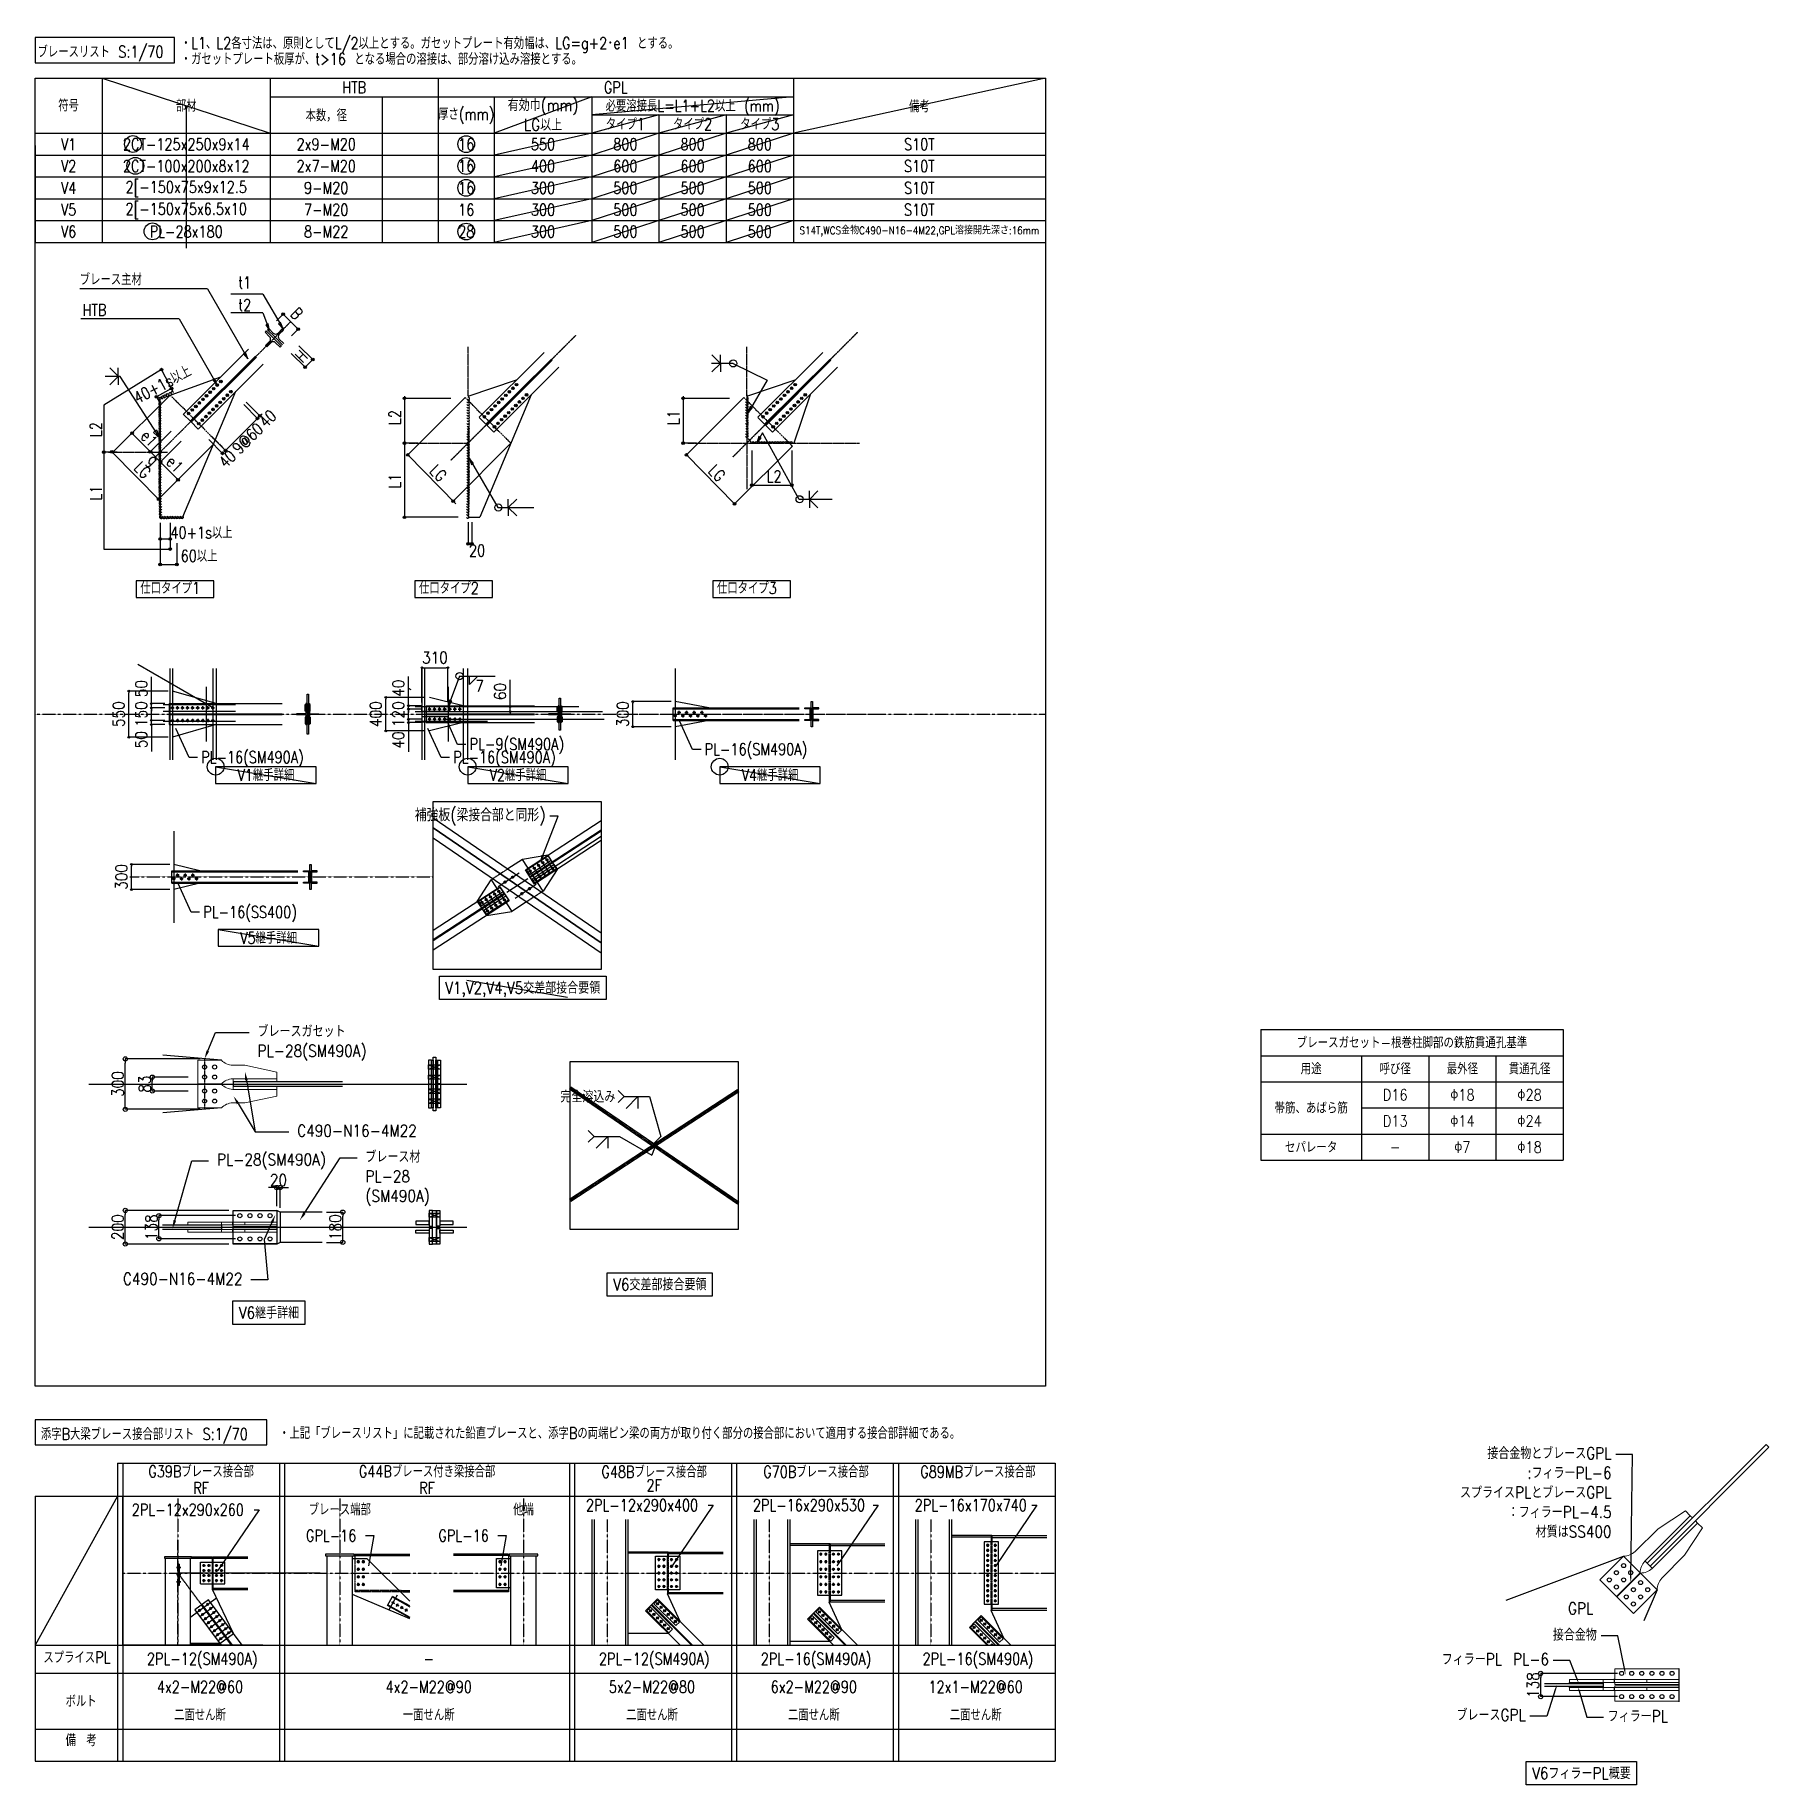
# Model space of a CAD drawing. Extents: x -668440 to 1010955, y -1678500 to 210463.
# Drawn here: x -170966 to -16159, y -1361478 to -1205228 of the extents above; entities that cross this region are included whole.
import ezdxf
from ezdxf import colors
from ezdxf.entities.mleader import LeaderData, LeaderLine
from ezdxf.enums import TextEntityAlignment as Align
from ezdxf.math import Vec2, Vec3

# ---------------------------------------------------------------- set-up
doc = ezdxf.new("R2010")
doc.units = 0
doc.header["$MEASUREMENT"] = 0
for name, pattern in [('CENTER', [2, 1.25, -0.25, 0.25, -0.25]), ('CENTER1', [10, 6.25, -1.25, 1.25, -1.25]), ('CENTER2', [28.575, 19.05, -3.175, 3.175, -3.175]), ('DASHED', [0.75, 0.5, -0.25]), ('DASHED2', [0.375, 0.25, -0.125])]:
    doc.linetypes.add(name, pattern=pattern)
doc.layers.get('0').update_dxf_attribs({"color": 3, "linetype": 'CONTINUOUS'})
doc.layers.get('Defpoints').update_dxf_attribs({"color": 251, "linetype": 'CONTINUOUS'})
for name, color, linetype in [('Sブレース', 6, 'CONTINUOUS'), ('Sブレース文字', 6, 'CONTINUOUS'), ('Sプレート', 1, 'CONTINUOUS'), ('Sプレート文字', 1, 'CONTINUOUS'), ('Sボルト', 2, 'CONTINUOUS'), ('Sボルト文字', 2, 'CONTINUOUS'), ('S大梁', 4, 'CONTINUOUS'), ('S柱', 4, 'CONTINUOUS'), ('S金物', 6, 'CONTINUOUS'), ('寸法', 3, 'CONTINUOUS'), ('注記', 3, 'CONTINUOUS'), ('通り芯', 3, 'CENTER')]:
    doc.layers.add(name, color=color, linetype=linetype)
doc.styles.add('DRACAD', font='txt', dxfattribs={"width": 0.85, "bigfont": 'extfont2'})
doc.dimstyles.new('MYDIM', dxfattribs={"dimtxt": 120, "dimasz": 20, "dimexe": 1.25, "dimexo": 50, "dimgap": 50, "dimtad": 1, "dimdec": 4, "dimdsep": 46, "dimtxsty": 'DRACAD', "dimblk": 'ORIGIN', "dimcen": 2.5, "dimadec": 0, "dimazin": 0, "dimtfac": 1, "dimtdec": 4, "dimtmove": 0, "dimatfit": 3, "dimfxl": 1, "dimtolj": 1, "dimtzin": 0, "dimarcsym": 0})

msp = doc.modelspace()

# ---------------------------------------------------------------- texts
at = {"layer": '注記', "char_height": 1000, "attachment_point": 5, "style": 'DRACAD'}
for s, insert, width in [('ブレースガセット-根巻柱脚部の鉄筋貫通孔基準', (-48032.57628, -1295195.46097), 26000), ('用途', (-57032.57628, -1297528.79431), 8000), ('呼び径', (-49532.57628, -1297528.79431), 5000), ('最外径', (-43532.57628, -1297528.79431), 5000), ('貫通孔径', (-37532.57628, -1297528.79431), 5000), ('D16', (-49532.57628, -1299862.12764), 5000), ('Φ18', (-43532.57628, -1299862.12764), 5000), ('Φ28', (-37532.57628, -1299862.12764), 5000), ('帯筋、あばら筋', (-57032.57628, -1301028.79431), 8000), ('D13', (-49532.57628, -1302195.46097), 5000), ('Φ14', (-43532.57628, -1302195.46097), 5000), ('Φ24', (-37532.57628, -1302195.46097), 5000), ('セパレータ', (-57032.57628, -1304528.79431), 8000), ('-', (-49532.57628, -1304528.79431), 5000), ('Φ7', (-43532.57628, -1304528.79431), 5000), ('Φ18', (-37532.57628, -1304528.79431), 5000)]:
    msp.add_mtext(s, dxfattribs=dict(at, insert=insert, width=width))

# ---------------------------------------------------------------- blocks, each defined once
blk = doc.blocks.new('QDST028C')
at = {"color": 0, "linetype": 'ByBlock', "lineweight": -2}
for points in [[(0, -2.5), (0, 0)], [(2.5, 0), (0, -2.5)]]:
    blk.add_lwpolyline(points, dxfattribs=at)
blk = doc.blocks.new('_ORIGIN')
at = {"color": 0, "linetype": 'ByBlock', "lineweight": -2}
blk.add_line((0, 0), (-1, 0), dxfattribs=at)
blk.add_circle((0, 0), 0.5, dxfattribs=at)
blk = doc.blocks.new('*D10259')
at = {"layer": 'Defpoints', "color": 0}
for p in [(251148, -220559), (251653, -220559), (251653, -220859)]:
    blk.add_point(p, dxfattribs=at)
at = {"layer": '寸法', "color": 0, "lineweight": -2}
for p, q in [((251603, -220559), (251147, -220559)), ((251148, -220839), (251148, -220579)), ((251603, -220859), (251147, -220859))]:
    blk.add_line(p, q, dxfattribs=at)
at = {"layer": '寸法', "color": 0, "linetype": 'ByBlock', "lineweight": -2, "xscale": 20, "yscale": 20, "zscale": 20}
for p, rotation in [((251148, -220559), 90), ((251148, -220859), 270)]:
    blk.add_blockref('_ORIGIN', p, dxfattribs=dict(at, rotation=rotation))
at = {"layer": '寸法', "color": 0, "insert": (251028, -220709), "char_height": 140, "attachment_point": 5, "rotation": 90, "style": 'DRACAD'}
blk.add_mtext('\\A1;300', dxfattribs=at)
blk = doc.blocks.new('*D10260')
at = {"layer": 'Defpoints', "color": 0}
for p in [(251385, -218646), (251596, -218646), (251596, -218696)]:
    blk.add_point(p, dxfattribs=at)
at = {"layer": '寸法', "color": 0, "lineweight": -2}
for p, q in [((251385, -218626), (251385, -218328)), ((251546, -218646), (251384, -218646)), ((251546, -218696), (251384, -218696)), ((251385, -218696), (251385, -218646)), ((251385, -218716), (251385, -218736))]:
    blk.add_line(p, q, dxfattribs=at)
at = {"layer": '寸法', "color": 0, "linetype": 'ByBlock', "lineweight": -2, "xscale": 20, "yscale": 20, "zscale": 20}
for p, rotation in [((251385, -218646), 270), ((251385, -218696), 90)]:
    blk.add_blockref('_ORIGIN', p, dxfattribs=dict(at, rotation=rotation))
at = {"layer": '寸法', "color": 0, "insert": (251265, -218467), "char_height": 140, "attachment_point": 5, "rotation": 90, "style": 'DRACAD'}
blk.add_mtext('\\A1;50', dxfattribs=at)
blk = doc.blocks.new('*D10261')
at = {"layer": 'Defpoints', "color": 0}
for p in [(251385, -218846), (251596, -218846), (251596, -218896)]:
    blk.add_point(p, dxfattribs=at)
at = {"layer": '寸法', "color": 0, "lineweight": -2}
for p, q in [((251546, -218846), (251384, -218846)), ((251546, -218896), (251384, -218896)), ((251385, -218826), (251385, -218806)), ((251385, -218896), (251385, -218846)), ((251385, -218916), (251385, -219215))]:
    blk.add_line(p, q, dxfattribs=at)
at = {"layer": '寸法', "color": 0, "linetype": 'ByBlock', "lineweight": -2, "xscale": 20, "yscale": 20, "zscale": 20}
for p, rotation in [((251385, -218846), 270), ((251385, -218896), 90)]:
    blk.add_blockref('_ORIGIN', p, dxfattribs=dict(at, rotation=rotation))
at = {"layer": '寸法', "color": 0, "insert": (251265, -219075), "char_height": 140, "attachment_point": 5, "rotation": 90, "style": 'DRACAD'}
blk.add_mtext('\\A1;50', dxfattribs=at)
blk = doc.blocks.new('*D10262')
at = {"layer": 'Defpoints', "color": 0}
for p in [(251385, -218696), (251596, -218696), (251596, -218846)]:
    blk.add_point(p, dxfattribs=at)
at = {"layer": '寸法', "color": 0, "lineweight": -2}
for p, q in [((251546, -218696), (251384, -218696)), ((251385, -218826), (251385, -218716)), ((251546, -218846), (251384, -218846))]:
    blk.add_line(p, q, dxfattribs=at)
at = {"layer": '寸法', "color": 0, "linetype": 'ByBlock', "lineweight": -2, "xscale": 20, "yscale": 20, "zscale": 20}
for p, rotation in [((251385, -218696), 90), ((251385, -218846), 270)]:
    blk.add_blockref('_ORIGIN', p, dxfattribs=dict(at, rotation=rotation))
at = {"layer": '寸法', "color": 0, "insert": (251265, -218771), "char_height": 140, "attachment_point": 5, "rotation": 90, "style": 'DRACAD'}
blk.add_mtext('\\A1;150', dxfattribs=at)
blk = doc.blocks.new('*D10263')
at = {"layer": 'Defpoints', "color": 0}
for p in [(251116, -218496), (251636, -218496), (251636, -219046)]:
    blk.add_point(p, dxfattribs=at)
at = {"layer": '寸法', "color": 0, "lineweight": -2}
for p, q in [((251586, -218496), (251115, -218496)), ((251116, -219026), (251116, -218516)), ((251586, -219046), (251115, -219046))]:
    blk.add_line(p, q, dxfattribs=at)
at = {"layer": '寸法', "color": 0, "linetype": 'ByBlock', "lineweight": -2, "xscale": 20, "yscale": 20, "zscale": 20}
for p, rotation in [((251116, -218496), 90), ((251116, -219046), 270)]:
    blk.add_blockref('_ORIGIN', p, dxfattribs=dict(at, rotation=rotation))
at = {"layer": '寸法', "color": 0, "insert": (250996, -218771), "char_height": 140, "attachment_point": 5, "rotation": 90, "style": 'DRACAD'}
blk.add_mtext('\\A1;550', dxfattribs=at)
blk = doc.blocks.new('*D10264')
at = {"layer": 'Defpoints', "color": 0}
for p in [(254445, -218671), (254656, -218671), (254656, -218711)]:
    blk.add_point(p, dxfattribs=at)
at = {"layer": '寸法', "color": 0, "lineweight": -2}
for p, q in [((254445, -218651), (254445, -218323)), ((254606, -218671), (254444, -218671)), ((254606, -218711), (254444, -218711)), ((254445, -218711), (254445, -218671)), ((254445, -218731), (254445, -218751))]:
    blk.add_line(p, q, dxfattribs=at)
at = {"layer": '寸法', "color": 0, "linetype": 'ByBlock', "lineweight": -2, "xscale": 20, "yscale": 20, "zscale": 20}
for p, rotation in [((254445, -218671), 270), ((254445, -218711), 90)]:
    blk.add_blockref('_ORIGIN', p, dxfattribs=dict(at, rotation=rotation))
at = {"layer": '寸法', "color": 0, "insert": (254325, -218463), "char_height": 140, "attachment_point": 5, "rotation": 90, "style": 'DRACAD'}
blk.add_mtext('\\A1;40', dxfattribs=at)
blk = doc.blocks.new('*D10265')
at = {"layer": 'Defpoints', "color": 0, "lineweight": -2}
for p, q in [((254606, -218631), (254606, -218217)), ((254626, -218218), (254896, -218218)), ((254916, -218621), (254916, -218217))]:
    blk.add_line(p, q, dxfattribs=at)
at = {"layer": 'Defpoints', "color": 0}
for p in [(254916, -218218), (254606, -218681), (254916, -218671)]:
    blk.add_point(p, dxfattribs=at)
at = {"layer": 'Defpoints', "color": 0, "linetype": 'ByBlock', "lineweight": -2, "xscale": 20, "yscale": 20, "zscale": 20, "rotation": 180}
blk.add_blockref('_ORIGIN', (254606, -218218), dxfattribs=at)
at = {"layer": 'Defpoints', "color": 0, "linetype": 'ByBlock', "lineweight": -2, "xscale": 20, "yscale": 20, "zscale": 20}
blk.add_blockref('_ORIGIN', (254916, -218218), dxfattribs=at)
at = {"layer": 'Defpoints', "color": 0, "insert": (254761, -218098), "char_height": 140, "attachment_point": 5, "style": 'DRACAD'}
blk.add_mtext('\\A1;310', dxfattribs=at)
blk = doc.blocks.new('*D10266')
at = {"layer": 'Defpoints', "color": 0, "lineweight": -2}
for p, q in [((255656, -218661), (255656, -218363)), ((255196, -218681), (255658, -218681)), ((255196, -218741), (255658, -218741)), ((255656, -218741), (255656, -218681)), ((255656, -218761), (255656, -218781))]:
    blk.add_line(p, q, dxfattribs=at)
at = {"layer": 'Defpoints', "color": 0}
for p in [(255146, -218681), (255146, -218741), (255656, -218681)]:
    blk.add_point(p, dxfattribs=at)
at = {"layer": 'Defpoints', "color": 0, "linetype": 'ByBlock', "lineweight": -2, "xscale": 20, "yscale": 20, "zscale": 20}
for p, rotation in [((255656, -218681), 270), ((255656, -218741), 90)]:
    blk.add_blockref('_ORIGIN', p, dxfattribs=dict(at, rotation=rotation))
at = {"layer": 'Defpoints', "color": 0, "insert": (255536, -218502), "char_height": 140, "attachment_point": 5, "rotation": 90, "style": 'DRACAD'}
blk.add_mtext('\\A1;60', dxfattribs=at)
blk = doc.blocks.new('*D10267')
at = {"layer": 'Defpoints', "color": 0}
for p in [(254445, -218831), (254656, -218831), (254656, -218871)]:
    blk.add_point(p, dxfattribs=at)
at = {"layer": '寸法', "color": 0, "lineweight": -2}
for p, q in [((254606, -218831), (254444, -218831)), ((254606, -218871), (254444, -218871)), ((254445, -218811), (254445, -218791)), ((254445, -218871), (254445, -218831)), ((254445, -218891), (254445, -219219))]:
    blk.add_line(p, q, dxfattribs=at)
at = {"layer": '寸法', "color": 0, "linetype": 'ByBlock', "lineweight": -2, "xscale": 20, "yscale": 20, "zscale": 20}
for p, rotation in [((254445, -218831), 270), ((254445, -218871), 90)]:
    blk.add_blockref('_ORIGIN', p, dxfattribs=dict(at, rotation=rotation))
at = {"layer": '寸法', "color": 0, "insert": (254325, -219079), "char_height": 140, "attachment_point": 5, "rotation": 90, "style": 'DRACAD'}
blk.add_mtext('\\A1;40', dxfattribs=at)
blk = doc.blocks.new('*D10268')
at = {"layer": 'Defpoints', "color": 0}
for p in [(254445, -218711), (254656, -218711), (254656, -218831)]:
    blk.add_point(p, dxfattribs=at)
at = {"layer": '寸法', "color": 0, "lineweight": -2}
for p, q in [((254606, -218711), (254444, -218711)), ((254445, -218691), (254445, -218671)), ((254445, -218831), (254445, -218711)), ((254606, -218831), (254444, -218831)), ((254445, -218851), (254445, -218871))]:
    blk.add_line(p, q, dxfattribs=at)
at = {"layer": '寸法', "color": 0, "linetype": 'ByBlock', "lineweight": -2, "xscale": 20, "yscale": 20, "zscale": 20}
for p, rotation in [((254445, -218711), 270), ((254445, -218831), 90)]:
    blk.add_blockref('_ORIGIN', p, dxfattribs=dict(at, rotation=rotation))
at = {"layer": '寸法', "color": 0, "insert": (254325, -218771), "char_height": 140, "attachment_point": 5, "rotation": 90, "style": 'DRACAD'}
blk.add_mtext('\\A1;120', dxfattribs=at)
blk = doc.blocks.new('*D10269')
at = {"layer": 'Defpoints', "color": 0}
for p in [(254176, -218571), (254696, -218571), (254696, -218971)]:
    blk.add_point(p, dxfattribs=at)
at = {"layer": '寸法', "color": 0, "lineweight": -2}
for p, q in [((254646, -218571), (254175, -218571)), ((254176, -218951), (254176, -218591)), ((254646, -218971), (254175, -218971))]:
    blk.add_line(p, q, dxfattribs=at)
at = {"layer": '寸法', "color": 0, "linetype": 'ByBlock', "lineweight": -2, "xscale": 20, "yscale": 20, "zscale": 20}
for p, rotation in [((254176, -218571), 90), ((254176, -218971), 270)]:
    blk.add_blockref('_ORIGIN', p, dxfattribs=dict(at, rotation=rotation))
at = {"layer": '寸法', "color": 0, "insert": (254056, -218771), "char_height": 140, "attachment_point": 5, "rotation": 90, "style": 'DRACAD'}
blk.add_mtext('\\A1;400', dxfattribs=at)
blk = doc.blocks.new('*D10270')
at = {"layer": 'Defpoints', "color": 0}
for p in [(257116, -218621), (257621, -218621), (257621, -218921)]:
    blk.add_point(p, dxfattribs=at)
at = {"layer": '寸法', "color": 0, "lineweight": -2}
for p, q in [((257571, -218621), (257115, -218621)), ((257116, -218901), (257116, -218641)), ((257571, -218921), (257115, -218921))]:
    blk.add_line(p, q, dxfattribs=at)
at = {"layer": '寸法', "color": 0, "linetype": 'ByBlock', "lineweight": -2, "xscale": 20, "yscale": 20, "zscale": 20}
for p, rotation in [((257116, -218621), 90), ((257116, -218921), 270)]:
    blk.add_blockref('_ORIGIN', p, dxfattribs=dict(at, rotation=rotation))
at = {"layer": '寸法', "color": 0, "insert": (256996, -218771), "char_height": 140, "attachment_point": 5, "rotation": 90, "style": 'DRACAD'}
blk.add_mtext('\\A1;300', dxfattribs=at)
blk = doc.blocks.new('*D10271')
at = {"layer": 'Defpoints', "color": 0, "lineweight": -2}
for p, q in [((268837, -230191), (267922, -230191)), ((267923, -230417), (267923, -230241)), ((268837, -230467), (267922, -230467))]:
    blk.add_line(p, q, dxfattribs=at)
at = {"layer": 'Defpoints', "color": 0}
for p in [(267923, -230191), (268887, -230191), (268887, -230467)]:
    blk.add_point(p, dxfattribs=at)
at = {"layer": 'Defpoints', "color": 0, "linetype": 'ByBlock', "lineweight": -2, "xscale": 50, "yscale": 50, "zscale": 50}
for p, rotation in [((267923, -230191), 90), ((267923, -230467), 270)]:
    blk.add_blockref('_ORIGIN', p, dxfattribs=dict(at, rotation=rotation))
at = {"layer": 'Defpoints', "color": 0, "insert": (267833, -230329), "char_height": 140, "attachment_point": 5, "rotation": 90, "style": 'DRACAD'}
blk.add_mtext('\\A1;138', dxfattribs=at)
blk = doc.blocks.new('*D10272')
at = {"layer": 'Defpoints', "color": 0}
for p in [(251075, -222875), (252018, -222875), (252018, -223475)]:
    blk.add_point(p, dxfattribs=at)
at = {"layer": '寸法', "color": 0, "lineweight": -2}
for p, q in [((251968, -222875), (251073, -222875)), ((251075, -223425), (251075, -222925)), ((251968, -223475), (251073, -223475))]:
    blk.add_line(p, q, dxfattribs=at)
at = {"layer": '寸法', "color": 0, "linetype": 'ByBlock', "lineweight": -2, "xscale": 50, "yscale": 50, "zscale": 50}
for p, rotation in [((251075, -222875), 90), ((251075, -223475), 270)]:
    blk.add_blockref('_ORIGIN', p, dxfattribs=dict(at, rotation=rotation))
at = {"layer": '寸法', "color": 0, "insert": (250985, -223175), "char_height": 140, "attachment_point": 5, "rotation": 90, "style": 'DRACAD'}
blk.add_mtext('\\A1;300', dxfattribs=at)
blk = doc.blocks.new('*D10273')
at = {"layer": 'Defpoints', "color": 0}
for p in [(251396, -223092), (251874, -223092), (251874, -223258)]:
    blk.add_point(p, dxfattribs=at)
at = {"layer": '寸法', "color": 0, "lineweight": -2}
for p, q in [((251824, -223092), (251395, -223092)), ((251824, -223258), (251395, -223258)), ((251396, -223208), (251396, -223142))]:
    blk.add_line(p, q, dxfattribs=at)
at = {"layer": '寸法', "color": 0, "linetype": 'ByBlock', "lineweight": -2, "xscale": 50, "yscale": 50, "zscale": 50}
for p, rotation in [((251396, -223092), 90), ((251396, -223258), 270)]:
    blk.add_blockref('_ORIGIN', p, dxfattribs=dict(at, rotation=rotation))
at = {"layer": '寸法', "color": 0, "insert": (251306, -223175), "char_height": 140, "attachment_point": 5, "rotation": 90, "style": 'DRACAD'}
blk.add_mtext('\\A1;83', dxfattribs=at)
blk = doc.blocks.new('*D10274')
at = {"layer": 'Defpoints', "color": 0}
for p in [(252918, -224407), (252878, -224679), (252918, -224699)]:
    blk.add_point(p, dxfattribs=at)
at = {"layer": '寸法', "color": 0, "lineweight": -2}
for p, q in [((252828, -224407), (252778, -224407)), ((252878, -224629), (252878, -224406)), ((252878, -224407), (252918, -224407)), ((252918, -224649), (252918, -224406)), ((252968, -224407), (253018, -224407))]:
    blk.add_line(p, q, dxfattribs=at)
at = {"layer": '寸法', "color": 0, "linetype": 'ByBlock', "lineweight": -2, "xscale": 50, "yscale": 50, "zscale": 50}
blk.add_blockref('_ORIGIN', (252878, -224407), dxfattribs=at)
at = {"layer": '寸法', "color": 0, "linetype": 'ByBlock', "lineweight": -2, "xscale": 50, "yscale": 50, "zscale": 50, "rotation": 180}
blk.add_blockref('_ORIGIN', (252918, -224407), dxfattribs=at)
at = {"layer": '寸法', "color": 0, "insert": (252898, -224317), "char_height": 140, "attachment_point": 5, "style": 'DRACAD'}
blk.add_mtext('\\A1;20', dxfattribs=at)
blk = doc.blocks.new('*D10275')
at = {"layer": 'Defpoints', "color": 0}
for p in [(253418, -224699), (253664, -224699), (253418, -225059)]:
    blk.add_point(p, dxfattribs=at)
at = {"layer": '注記', "color": 0, "lineweight": -2}
for p, q in [((253468, -224699), (253665, -224699)), ((253664, -225009), (253664, -224749)), ((253468, -225059), (253665, -225059))]:
    blk.add_line(p, q, dxfattribs=at)
at = {"layer": '注記', "color": 0, "linetype": 'ByBlock', "lineweight": -2, "xscale": 50, "yscale": 50, "zscale": 50}
for p, rotation in [((253664, -224699), 90), ((253664, -225059), 270)]:
    blk.add_blockref('_ORIGIN', p, dxfattribs=dict(at, rotation=rotation))
at = {"layer": '注記', "color": 0, "insert": (253574, -224879), "char_height": 140, "attachment_point": 5, "rotation": 90, "style": 'DRACAD'}
blk.add_mtext('\\A1;180', dxfattribs=at)
blk = doc.blocks.new('*D10276')
at = {"layer": 'Defpoints', "color": 0}
for p in [(251075, -224679), (252358, -224679), (252358, -225079)]:
    blk.add_point(p, dxfattribs=at)
at = {"layer": '寸法', "color": 0, "lineweight": -2}
for p, q in [((252308, -224679), (251073, -224679)), ((251075, -225029), (251075, -224729)), ((252308, -225079), (251073, -225079))]:
    blk.add_line(p, q, dxfattribs=at)
at = {"layer": '寸法', "color": 0, "linetype": 'ByBlock', "lineweight": -2, "xscale": 50, "yscale": 50, "zscale": 50}
for p, rotation in [((251075, -224679), 90), ((251075, -225079), 270)]:
    blk.add_blockref('_ORIGIN', p, dxfattribs=dict(at, rotation=rotation))
at = {"layer": '寸法', "color": 0, "insert": (250985, -224879), "char_height": 140, "attachment_point": 5, "rotation": 90, "style": 'DRACAD'}
blk.add_mtext('\\A1;200', dxfattribs=at)
blk = doc.blocks.new('*D10277')
at = {"layer": 'Defpoints', "color": 0}
for p in [(251475, -224741), (252438, -224741), (252438, -225017)]:
    blk.add_point(p, dxfattribs=at)
at = {"layer": '寸法', "color": 0, "lineweight": -2}
for p, q in [((252388, -224741), (251473, -224741)), ((251475, -224967), (251475, -224791)), ((252388, -225017), (251473, -225017))]:
    blk.add_line(p, q, dxfattribs=at)
at = {"layer": '寸法', "color": 0, "linetype": 'ByBlock', "lineweight": -2, "xscale": 50, "yscale": 50, "zscale": 50}
for p, rotation in [((251475, -224741), 90), ((251475, -225017), 270)]:
    blk.add_blockref('_ORIGIN', p, dxfattribs=dict(at, rotation=rotation))
at = {"layer": '寸法', "color": 0, "insert": (251385, -224879), "char_height": 140, "attachment_point": 5, "rotation": 90, "style": 'DRACAD'}
blk.add_mtext('\\A1;138', dxfattribs=at)
blk = doc.blocks.new('*U10252')
at = {"layer": 'Sプレート', "extrusion": (0, 6.12323e-17, -1)}
blk.add_circle((257096, 323660), 12, dxfattribs=at)
at = {"layer": 'Sボルト'}
for p, q in [((-257079, 323660), (-257113, 323660)), ((-257096, 323643), (-257096, 323677))]:
    blk.add_line(p, q, dxfattribs=at)
blk = doc.blocks.new('*U10251')
at = {"color": 0, "linetype": 'ByBlock', "lineweight": -2, "transparency": 16777216}
for p in [(0, 450), (0, 360), (60, 450), (60, 360), (0, 270), (0, 180), (0, 90), (60, 270), (60, 180), (60, 90), (0, 0), (60, 0)]:
    blk.add_blockref('*U10252', p, dxfattribs=at)
blk = doc.blocks.new('*U10254')
at = {"layer": 'Sプレート', "extrusion": (0, 6.12323e-17, -1)}
blk.add_circle((257096, 323660), 12, dxfattribs=at)
at = {"layer": 'Sボルト'}
for p, q in [((-257079, 323660), (-257113, 323660)), ((-257096, 323643), (-257096, 323677))]:
    blk.add_line(p, q, dxfattribs=at)
blk = doc.blocks.new('*U10253')
at = {"color": 0, "linetype": 'ByBlock', "lineweight": -2, "transparency": 16777216}
for p in [(0, 450), (0, 360), (60, 450), (60, 360), (0, 270), (0, 180), (0, 90), (60, 270), (60, 180), (60, 90), (0, 0), (60, 0)]:
    blk.add_blockref('*U10254', p, dxfattribs=at)
blk = doc.blocks.new('*U10256')
at = {"layer": 'Sプレート', "extrusion": (0, 6.12323e-17, -1)}
blk.add_circle((0, 0), 12, dxfattribs=at)
at = {"layer": 'Sボルト'}
for p, q in [((17, 0), (-17, 0)), ((0, -17), (0, 17))]:
    blk.add_line(p, q, dxfattribs=at)
blk = doc.blocks.new('*U10255')
at = {"color": 0, "linetype": 'ByBlock', "lineweight": -2, "transparency": 16777216}
for p in [(0, 320), (0, 240), (60, 320), (60, 240), (0, 160), (0, 80), (0, 0), (60, 160), (60, 80), (60, 0)]:
    blk.add_blockref('*U10256', p, dxfattribs=at)
blk = doc.blocks.new('*U10258')
at = {"layer": 'Sプレート', "extrusion": (0, 6.12323e-17, -1)}
blk.add_circle((0, 0), 12, dxfattribs=at)
at = {"layer": 'Sボルト'}
for p, q in [((17, 0), (-17, 0)), ((0, -17), (0, 17))]:
    blk.add_line(p, q, dxfattribs=at)
blk = doc.blocks.new('*U10257')
at = {"color": 0, "linetype": 'ByBlock', "lineweight": -2, "transparency": 16777216}
for p in [(0, 320), (0, 240), (60, 320), (60, 240), (0, 160), (0, 80), (0, 0), (60, 160), (60, 80), (60, 0)]:
    blk.add_blockref('*U10258', p, dxfattribs=at)
blk = doc.blocks.new('ブレースリスト')
for p, q in [((250000, -220229.49557), (250000, -211200)), ((257014.06386, -223323.6583), (256943.35319, -223252.94762)), ((257014.06386, -223323.6583), (256943.35319, -223394.36898)), ((257014.06386, -223323.6583), (257315.96329, -223323.6583)), ((257177.15794, -223323.6583), (257037.15794, -223463.6583)), ((257177.15794, -223323.6583), (257177.15794, -223463.6583)), ((257315.96329, -223323.6583), (257450.67196, -223798.07386)), ((256656.00717, -223797.38346), (256585.29649, -223726.67279)), ((256656.00717, -223797.38346), (256585.29649, -223868.09414)), ((256656.00717, -223797.38346), (256957.90659, -223797.38346)), ((256819.10124, -223797.38346), (256679.10124, -223937.38346)), ((256819.10124, -223797.38346), (256819.10124, -223937.38346)), ((256957.90659, -223797.38346), (257343.64976, -224019.8717)), ((257380.88758, -223913.61031), (257343.64976, -224019.8717)), ((257450.67196, -223798.07386), (257358.70895, -223890.03687))]:
    blk.add_line(p, q)
for points in [[(257365.6383, -223888.03085), (256376.80386, -223211.46438), (256362.64018, -223232.06512), (257351.47462, -223908.63159)], [(256376.5537, -224569.06673), (258376.5537, -223263.81071), (258362.89034, -223242.8748), (256362.89034, -224548.13082)], [(258376.80386, -224579.87641), (257387.96942, -223903.30994), (257373.80575, -223923.91068), (258362.64018, -224600.47715)]]:
    blk.add_lwpolyline(points, close=True)
at = {"layer": 'Defpoints'}
for p, q in [((250799.99987, -211200), (252799.99987, -211855.99988)), ((262027.4191, -211200), (259027.4191, -211855.99988)), ((256627.4191, -211419.99996), (255466.66612, -211855.99988)), ((259027.4191, -211419.99996), (256627.4191, -211635.99988)), ((251799.99987, -211527.99994), (251799.99987, -213223.99964)), ((257427.4191, -211637.99992), (256627.4191, -211855.99988)), ((258227.4191, -211637.99992), (257427.4191, -211855.99988)), ((259027.4191, -211637.99992), (258227.4191, -211855.99988)), ((256627.4191, -211855.99988), (255466.66612, -212115.99983)), ((257427.4191, -211855.99988), (256627.4191, -212115.99983)), ((258227.4191, -211855.99988), (257427.4191, -212115.99983)), ((259027.4191, -211855.99988), (258227.4191, -212115.99983)), ((256627.4191, -212115.99984), (255466.66612, -212375.99978)), ((257427.4191, -212115.99984), (256627.4191, -212375.99978)), ((258227.4191, -212115.99984), (257427.4191, -212375.99978)), ((259027.4191, -212115.99984), (258227.4191, -212375.99978)), ((256627.4191, -212375.9998), (255466.66612, -212635.99974)), ((257427.4191, -212375.99978), (256627.4191, -212635.99972)), ((258227.4191, -212375.99978), (257427.4191, -212635.99972)), ((259027.4191, -212375.99978), (258227.4191, -212635.99972)), ((256627.4191, -212635.99976), (255466.66612, -212895.9997)), ((256627.4191, -212635.99976), (255466.66612, -212895.9997)), ((257427.4191, -212635.99972), (256627.4191, -212895.99966)), ((257427.4191, -212635.99973), (256627.4191, -212895.99967)), ((258227.41906, -212635.99974), (257427.41906, -212895.99969)), ((258227.4191, -212635.99974), (257427.4191, -212895.99969)), ((259027.4191, -212635.99974), (258227.4191, -212895.99969)), ((259027.4191, -212635.99974), (258227.4191, -212895.99969)), ((256627.4191, -212895.99971), (255466.66612, -213155.99965)), ((257427.41902, -212895.9997), (256627.41902, -213155.99964)), ((257427.41944, -212895.9996), (256627.41944, -213155.99954)), ((258227.41906, -212895.9997), (257427.41906, -213155.99964)), ((258227.41941, -212895.99961), (257427.41941, -213155.99955)), ((259027.4191, -212895.9997), (258227.4191, -213155.99964)), ((252116.38682, -218696.08109), (251224.47408, -218181.13504)), ((251606.38682, -218226.33761), (251606.38682, -219315.82458)), ((251636.38682, -218226.33761), (251636.38682, -219315.82458)), ((252116.38682, -218226.33761), (252116.38682, -219315.82458)), ((252156.38682, -218226.33761), (252156.38682, -219315.82458)), ((254606.38682, -218226.33761), (254606.38682, -219315.82458)), ((254636.38682, -218226.33761), (254636.38682, -219315.82458)), ((255053.35521, -218318.47168), (254916.38682, -218681.08109)), ((255048.53534, -218319.3279), (255475.73527, -218319.3279)), ((255096.387, -218226.33761), (255096.387, -219315.82458)), ((255146.38682, -218226.33761), (255146.38682, -219315.82458)), ((257621.38682, -218226.33761), (257621.38682, -219315.82458)), ((252036.38682, -218446.33761), (252036.38682, -219095.82458)), ((254476.28308, -218480.08109), (254441.64207, -218460.08109)), ((254916.38682, -218446.33761), (254916.38682, -219095.82458)), ((251524.38682, -218656.08109), (252385.28958, -218656.08109)), ((251524.38682, -218736.08109), (252385.28958, -218736.08109)), ((254524.38682, -218681.08109), (256471.91416, -218681.08109)), ((254524.38682, -218741.08109), (256755.11887, -218741.08109)), ((254916.38682, -218681.08109), (254932.31718, -218601.66937)), ((254959.04308, -218612.06775), (254916.38682, -218681.08109)), ((254932.31718, -218601.66937), (254959.04308, -218612.06775)), ((251524.38682, -218856.08109), (252385.28958, -218856.08109)), ((254524.38682, -218856.08109), (255385.28958, -218856.08109)), ((254896.38682, -218831.08109), (256775.47069, -218831.08109)), ((255030.18684, -219130.5008), (254912.93307, -218871.83586)), ((255130.18225, -219130.5008), (255030.18684, -219130.5008)), ((252150.51952, -219396.55413), (253347.77524, -219596.5541)), ((255150.51952, -219396.55413), (256347.77524, -219596.5541)), ((258150.51952, -219396.55413), (259347.77524, -219596.5541)), ((251652.94109, -220164.68867), (251652.94109, -221254.17564)), ((256740.19477, -220228.42967), (255925.4861, -220760.13137)), ((256049.16176, -220876.44702), (255803.22121, -220499.60057)), ((256031.09113, -220738.97538), (255921.78422, -220571.48807)), ((256081.33733, -220706.18331), (255972.03042, -220538.69599)), ((256131.58352, -220673.39123), (256022.27661, -220505.90392)), ((256181.82971, -220640.59916), (256072.5228, -220473.11185)), ((255431.22777, -220742.37391), (255677.16832, -221119.22036)), ((255514.39657, -220822.43415), (255765.01283, -220658.87496)), ((255614.88664, -220891.19006), (255865.5029, -220727.63087)), ((255715.3767, -220959.94597), (255965.99296, -220796.38677)), ((255298.55982, -220978.22177), (255407.86673, -221145.70908)), ((255348.80601, -220945.4297), (255458.11292, -221112.91701)), ((255399.05221, -220912.63762), (255508.35912, -221080.12493)), ((255449.2984, -220879.84555), (255558.60531, -221047.33286)), ((252182.07379, -221334.9052), (253379.32951, -221534.90516)), ((255141.56691, -221938.52458), (256338.82263, -222138.52455)), ((250983.79266, -228081.46137), (250000, -229854.7947)), ((257537.1259, -228747.96398), (257527.1259, -228747.96398)), ((259463.79254, -228649.96398), (259453.79254, -228649.96398)), ((261390.45918, -228549.96398), (261380.45918, -228549.96398)), ((267511.82728, -229318.09252), (268909.89746, -228794.44601)), ((268909.89746, -228794.44601), (268627.05474, -229077.28872)), ((269310.11989, -229194.66845), (268909.89746, -228794.44601)), ((253396.21565, -228995.96398), (251701.63006, -228995.96398)), ((268627.05474, -229077.28872), (269027.27718, -229477.51116)), ((251854.85989, -229518.97248), (252159.40449, -229291.70042)), ((254309.81801, -229260.63746), (254212.59523, -229435.41655)), ((257537.1259, -229243.96398), (257527.1259, -229243.96398)), ((259463.79254, -229341.96398), (259453.79254, -229341.96398)), ((269027.27718, -229477.51116), (269310.11989, -229194.66845)), ((269310.11989, -229194.66845), (269152.0056, -229563.19951)), ((251962.87394, -229513.23088), (252123.16057, -229393.61401)), ((251998.759, -229561.31687), (252159.04563, -229441.69999)), ((252034.64406, -229609.40286), (252194.93069, -229489.78598)), ((252070.52912, -229657.48885), (252230.81575, -229537.87197)), ((261390.45918, -229441.96398), (261380.45918, -229441.96398)), ((252106.41419, -229705.57483), (252266.70082, -229585.95796)), ((252142.29925, -229753.66082), (252302.58588, -229634.04395)), ((252178.18431, -229801.74681), (252338.47094, -229682.12994)), ((252202.10768, -229833.80414), (252362.39431, -229714.18726)), ((252202.1077, -229833.80413), (251851.63006, -229833.80413))]:
    blk.add_line(p, q, dxfattribs=at)
at = {"layer": 'Defpoints', "lineweight": 18}
for p, q in [((269161.62747, -228853.84298), (269701.85705, -228313.6134)), ((269161.62747, -228853.84298), (269701.85705, -228313.6134)), ((268666.66876, -230300.83165), (268666.66876, -230262.83165)), ((268666.66876, -230356.83165), (268666.66876, -230394.83165)), ((269186.66876, -230394.83165), (269186.66876, -230356.83165))]:
    blk.add_line(p, q, dxfattribs=at)
at = {"layer": 'Defpoints', "linetype": 'CENTER'}
blk.add_line((253778.2967, -228995.96398), (254461.63002, -228995.96398), dxfattribs=at)
at = {"layer": 'Defpoints', "linetype": 'DASHED2'}
blk.add_line((269566.66876, -230128.83165), (269566.66876, -230528.83165), dxfattribs=at)
at = {"layer": 'Defpoints', "ltscale": 2}
for p, q in [((268802.66876, -230294.83165), (268802.66876, -230256.83165)), ((268802.66876, -230394.83165), (268802.66876, -230356.83165))]:
    blk.add_line(p, q, dxfattribs=at)
at = {"layer": 'Defpoints'}
for points in [[(253224.05433, -218736.08109), (253215.05433, -218736.08109), (253215.05433, -218656.08109), (253224.05433, -218656.08109)], [(253268.05433, -218736.08109), (253277.05433, -218736.08109), (253277.05433, -218656.08109), (253268.05433, -218656.08109)], [(254606.38682, -218681.08109), (254916.38682, -218681.08109), (254916.38682, -218741.08109), (254606.38682, -218741.08109)], [(256226.05433, -218741.08109), (256217.05433, -218741.08109), (256217.05433, -218681.08109), (256226.05433, -218681.08109)], [(256266.05433, -218741.08109), (256275.05433, -218741.08109), (256275.05433, -218681.08109), (256266.05433, -218681.08109)], [(253224.05433, -218806.08109), (253215.05433, -218806.08109), (253215.05433, -218886.08109), (253224.05433, -218886.08109)], [(253268.05433, -218806.08109), (253277.05433, -218806.08109), (253277.05433, -218886.08109), (253268.05433, -218886.08109)], [(254606.38682, -218861.08109), (254916.38682, -218861.08109), (254916.38682, -218801.08109), (254606.38682, -218801.08109)], [(256226.05433, -218801.08109), (256217.05433, -218801.08109), (256217.05433, -218861.08109), (256226.05433, -218861.08109)], [(256266.05433, -218801.08109), (256275.05433, -218801.08109), (256275.05433, -218861.08109), (256266.05433, -218861.08109)], [(254740.19477, -219809.41046), (256740.19477, -219809.41046), (256740.19477, -221809.41046), (254740.19477, -221809.41046)], [(255884.67235, -220679.29674), (256144.27768, -220509.87102), (256111.48561, -220459.62483), (255851.88028, -220629.05054)], [(255917.46442, -220729.54293), (256177.06976, -220560.11722), (256209.86183, -220610.36341), (255950.2565, -220779.78912)], [(255311.69414, -221053.23836), (255571.29947, -220883.81265), (255538.5074, -220833.56646), (255278.90207, -221002.99217)], [(255344.48622, -221103.48456), (255604.09155, -220934.05885), (255636.88362, -220984.30504), (255377.27829, -221153.73075)], [(256369.72202, -222905.97077), (258369.72202, -222905.97077), (258369.72202, -224905.97077), (256369.72202, -224905.97077)], [(268666.66876, -230312.83165), (268266.66876, -230312.83165), (268266.66876, -230300.83165), (268666.66876, -230300.83165)], [(268666.66876, -230356.83165), (268266.66876, -230356.83165), (268266.66876, -230344.83165), (268666.66876, -230344.83165)]]:
    blk.add_lwpolyline(points, close=True, dxfattribs=at)
at = {"layer": 'Defpoints', "linetype": 'Continuous'}
blk.add_lwpolyline([(270605.53952, -227463.67105), (269191.32595, -228877.88461), (269226.68129, -228913.23995), (270640.89486, -227499.02639)], close=True, dxfattribs=at)
at = {"layer": 'Defpoints', "lineweight": 18}
for points in [[(269161.62747, -228853.84298, 0.1740334157), (269107.88735, -228992.43591), (268825.04464, -229275.27862), (268627.05474, -229077.28872), (268909.89746, -228794.44601, 0.1740334157), (269048.49038, -228740.70589), (269320.01939, -228469.17689), (269645.28851, -228257.04486), (269701.85705, -228313.6134), (269728.72711, -228340.48346), (269191.32595, -228877.88461), (269164.4559, -228851.01455)], [(269790.9525, -228402.70885), (269847.52105, -228459.2774), (269635.38901, -228784.54652), (269363.86001, -229056.07552, 0.1740334157), (269310.11989, -229194.66845), (269027.27718, -229477.51116), (268829.28728, -229279.52126), (269112.12999, -228996.67855, 0.1740334157), (269250.72292, -228942.93843)]]:
    blk.add_lwpolyline(points, format="xyb", dxfattribs=at)
for points in [[(269250.72292, -228942.93843), (269790.9525, -228402.70885), (269764.08245, -228375.8388), (269226.68129, -228913.23995), (269253.55135, -228940.11001)], [(268806.66876, -230300.83165), (268806.66876, -230320.83165), (269566.66876, -230320.83165), (269566.66876, -230134.83165), (268806.66876, -230134.83165), (268806.66876, -230262.83165)], [(269566.66876, -230262.83165), (268266.66876, -230262.83165), (268266.66876, -230300.83165), (269566.66876, -230300.83165)], [(269566.66876, -230394.83165), (268266.66876, -230394.83165), (268266.66876, -230356.83165), (269566.66876, -230356.83165)], [(268806.66876, -230356.83165), (268806.66876, -230336.83165), (269566.66876, -230336.83165), (269566.66876, -230522.83165), (268806.66876, -230522.83165), (268806.66876, -230394.83165)]]:
    blk.add_lwpolyline(points, dxfattribs=at)
at = {"layer": 'Defpoints'}
blk.add_lwpolyline([(267966.66876, -230312.83165), (268666.66876, -230312.83165), (268666.66876, -230344.83165), (267966.66876, -230344.83165)], dxfattribs=at)
at = {"layer": 'Defpoints', "lineweight": 18}
blk.add_lwpolyline([(269186.66876, -230262.83165), (269186.66876, -230300.83165)], close=True, dxfattribs=at)
at = {"layer": 'Defpoints'}
for centre, radius in [((255053.35521, -218318.47168), 42.09892), ((252150.51952, -219396.55413), 100), ((255150.51952, -219396.55413), 100), ((258150.51952, -219396.55413), 100)]:
    blk.add_circle(centre, radius, dxfattribs=at)
at = {"layer": 'Defpoints', "ltscale": 2.5}
for centre in [(268909.89746, -228907.5831), (268740.19183, -229077.28872), (268825.04464, -228992.43591), (268825.04464, -229162.14154), (268909.89746, -229077.28872), (268994.75027, -228992.43591), (269112.12999, -229109.81563), (268942.42437, -229279.52126), (269027.27718, -229194.66845), (269027.27718, -229364.37408), (269112.12999, -229279.52126), (269196.98281, -229194.66845), (268886.66876, -230190.83165), (269006.66876, -230190.83165), (269126.66876, -230190.83165), (269246.66876, -230190.83165), (269366.66876, -230190.83165), (269486.66876, -230190.83165), (268886.66876, -230466.83165), (269006.66876, -230466.83165), (269126.66876, -230466.83165), (269246.66876, -230466.83165), (269366.66876, -230466.83165), (269486.66876, -230466.83165)]:
    blk.add_circle(centre, 24, dxfattribs=at)
at = {"layer": 'Sブレース'}
for p, q in [((252753.41128, -214209.40948), (252739.06379, -214223.82162)), ((252793.26673, -214277.97366), (252739.08112, -214223.80421)), ((252793.15922, -214334.37497), (252743.88058, -214384.05501)), ((252793.15922, -214334.37497), (252743.88058, -214384.05501)), ((252743.88058, -214384.05501), (252793.15922, -214334.37497)), ((252843.15668, -214298.89592), (252753.26824, -214209.55316)), ((252807.59873, -214348.8373), (252757.84094, -214398.03743)), ((252807.59873, -214348.8373), (252757.84094, -214398.03743)), ((252757.84094, -214398.03743), (252807.59873, -214348.8373)), ((252768.29342, -214194.56423), (252782.74113, -214180.25256)), ((252857.55682, -214284.53149), (252768.43745, -214194.42156)), ((252836.75846, -214234.58976), (252782.72368, -214180.26985)), ((252843.15668, -214298.89592), (252932.3574, -214388.92533)), ((252857.55682, -214284.53149), (252947.36453, -214373.9554)), ((252864.00014, -214348.81885), (252918.08396, -214403.08993)), ((252893.15986, -214234.62225), (252942.96207, -214185.46707)), ((252893.15986, -214234.62225), (252942.96207, -214185.46707)), ((252942.96207, -214185.46707), (252893.15986, -214234.62225)), ((252907.42785, -214305.4988), (252961.56452, -214359.71716)), ((252907.5863, -214249.09761), (252956.9098, -214199.4621)), ((252907.5863, -214249.09761), (252956.9098, -214199.4621)), ((252956.9098, -214199.4621), (252907.5863, -214249.09761)), ((252949.90173, -214192.49867), (252942.96207, -214185.46707)), ((252949.90173, -214192.49867), (252949.74832, -214192.33998)), ((252949.90173, -214192.49867), (252956.9098, -214199.4621)), ((252949.90173, -214192.49867), (252950.0599, -214192.65262)), ((252623.22141, -214509.34191), (251847.0344, -215281.67702)), ((252634.6581, -214520.80709), (251860.39465, -215295.07054)), ((252750.89493, -214391.01211), (252743.88058, -214384.05501)), ((252750.89493, -214391.01211), (252750.73662, -214390.8583)), ((252750.89493, -214391.01211), (252757.84094, -214398.03743)), ((252750.89493, -214391.01211), (252751.04848, -214391.17065)), ((252917.86186, -214403.18821), (252932.22236, -214388.78903)), ((256143.06601, -214546.99516), (255366.879, -215319.33027)), ((256154.50271, -214558.46034), (255380.23925, -215332.7238)), ((259460.43381, -214546.99516), (258684.2468, -215319.33027)), ((259471.87051, -214558.46034), (258697.60705, -215332.7238)), ((251596.38682, -218646.08109), (252944.13466, -218646.08109)), ((251596.38682, -218646.08109), (251596.38682, -218896.08109)), ((253224.05433, -218684.08109), (253268.05433, -218708.08109)), ((253224.05433, -218708.08109), (253268.05433, -218684.08109)), ((254656.38682, -218671.08109), (255944.13466, -218671.08109)), ((254656.38682, -218671.08109), (254656.38682, -218871.08109)), ((256226.05433, -218699.08109), (256266.05433, -218723.08109)), ((256226.05433, -218723.08109), (256266.05433, -218699.08109)), ((257596.38682, -218696.08109), (259096.38682, -218696.08109)), ((257596.38682, -218846.08109), (257596.38682, -218696.08109)), ((257596.38682, -218708.58109), (259096.38682, -218708.58109)), ((251596.38682, -218766.58109), (252944.13466, -218766.58109)), ((251596.38682, -218775.58109), (252944.13466, -218775.58109)), ((251596.38682, -218896.08109), (252944.13466, -218896.08109)), ((253224.05433, -218834.08109), (253268.05433, -218858.08109)), ((253268.05433, -218834.08109), (253224.05433, -218858.08109)), ((254656.38682, -218767.08109), (255944.13466, -218767.08109)), ((254656.38682, -218775.08109), (255944.13466, -218775.08109)), ((254656.38682, -218871.08109), (255944.13466, -218871.08109)), ((256226.05433, -218843.08109), (256266.05433, -218819.08109)), ((256226.05433, -218819.08109), (256266.05433, -218843.08109)), ((257596.38682, -218833.58109), (259096.38682, -218833.58109)), ((257596.38682, -218846.08109), (259096.38682, -218846.08109)), ((259229.05433, -218780.08109), (259263.05433, -218802.08109)), ((259263.05433, -218780.08109), (259229.05433, -218802.08109)), ((254740.19477, -220004.03771), (256740.19477, -221372.44974)), ((254740.19477, -220120.35778), (256740.19477, -221488.76981)), ((256740.19477, -221498.46315), (254740.19477, -220130.05112)), ((255838.04057, -220626.14152), (256740.19477, -220037.37042)), ((256740.19477, -220152.00597), (255890.50788, -220706.53543)), ((255894.88016, -220713.23492), (256740.19477, -220161.55893)), ((256740.19477, -221614.78322), (254740.19477, -220246.37119)), ((256740.19477, -220276.19448), (255947.34748, -220793.62883)), ((251627.94109, -220634.43216), (253127.94109, -220634.43216)), ((251627.94109, -220784.43216), (251627.94109, -220634.43216)), ((251627.94109, -220646.93216), (253127.94109, -220646.93216)), ((251627.94109, -220771.93216), (253127.94109, -220771.93216)), ((251627.94109, -220784.43216), (253127.94109, -220784.43216)), ((253260.6086, -220718.43216), (253294.6086, -220740.43216)), ((253294.6086, -220718.43216), (253260.6086, -220740.43216)), ((254740.19477, -221342.62644), (255533.04206, -220825.19209)), ((255533.04206, -220825.19209), (255642.34897, -220992.67941)), ((255947.34748, -220793.62883), (255838.04057, -220626.14152)), ((255585.50937, -220905.586), (254740.19477, -221457.26199)), ((254740.19477, -221466.81496), (255589.88165, -220912.2855)), ((255642.34897, -220992.67941), (254740.19477, -221581.45051)), ((254683.70305, -222995.58715), (254827.70305, -222947.58715)), ((254683.70305, -222947.58715), (254827.70305, -222995.58715)), ((254683.70305, -223115.58715), (254827.70305, -223067.58715)), ((254683.70305, -223067.58715), (254827.70305, -223115.58715)), ((254683.70305, -223233.58715), (254827.70305, -223281.58715)), ((254683.70305, -223281.58715), (254827.70305, -223233.58715)), ((254683.70305, -223353.58715), (254827.70305, -223401.58715)), ((254683.70305, -223401.58715), (254827.70305, -223353.58715)), ((252918.39146, -224699.48838), (252878.39146, -224679.48838)), ((253418.39146, -224699.48838), (252918.39146, -224699.48838)), ((254692.70305, -224759.48838), (254818.70305, -224711.48838)), ((254692.70305, -224711.48838), (254818.70305, -224759.48838)), ((254692.70305, -225047.48838), (254818.70305, -224999.48838)), ((254692.70305, -224999.48838), (254818.70305, -225047.48838)), ((252918.39146, -225059.48838), (252878.39146, -225079.48838)), ((253418.39146, -225059.48838), (252918.39146, -225059.48838)), ((252063.35213, -229313.47069), (251903.0655, -229433.08756)), ((251986.41455, -229370.88679), (252347.53981, -229854.7947)), ((252467.32523, -229854.7947), (252063.35213, -229313.47069)), ((254195.86868, -229383.20092), (254256.63292, -229273.96398)), ((254252.74401, -229280.95515), (254461.63002, -229397.15026)), ((254461.63002, -229387.99585), (254256.63292, -229273.96398)), ((257269.03193, -229445.48941), (257339.7426, -229374.77874)), ((257410.45328, -229304.06806), (257339.7426, -229374.77874)), ((257342.92458, -229371.59676), (257826.12253, -229854.7947)), ((257410.45328, -229304.06806), (257961.17993, -229854.7947)), ((251903.0655, -229433.08756), (252217.77228, -229854.7947)), ((252337.5577, -229854.7947), (251980.00308, -229375.67147)), ((254461.63002, -229531.03355), (254195.86868, -229383.20092)), ((254199.75759, -229376.20975), (254461.63002, -229521.87914)), ((257269.03193, -229445.48941), (257678.33721, -229854.7947)), ((257336.56062, -229377.96072), (257813.39461, -229854.7947)), ((259195.69857, -229543.48941), (259266.40924, -229472.77874)), ((259195.69857, -229543.48941), (259507.00386, -229854.7947)), ((259263.22726, -229475.96072), (259642.06125, -229854.7947)), ((259337.11992, -229402.06806), (259266.40924, -229472.77874)), ((259269.59123, -229469.59676), (259654.78917, -229854.7947)), ((259337.11992, -229402.06806), (259789.84657, -229854.7947)), ((261122.36521, -229643.48941), (261193.07589, -229572.77874)), ((261189.89391, -229575.96072), (261468.72789, -229854.7947)), ((261263.78656, -229502.06806), (261193.07589, -229572.77874)), ((261196.25787, -229569.59676), (261481.45581, -229854.7947)), ((261263.78656, -229502.06806), (261616.51321, -229854.7947)), ((261122.36521, -229643.48941), (261333.6705, -229854.7947))]:
    blk.add_line(p, q, dxfattribs=at)
at = {"layer": 'Sブレース', "linetype": 'Continuous'}
for p, q in [((252541.06168, -214426.66297), (251765.7673, -215199.54527)), ((256060.90629, -214464.31622), (255285.6119, -215237.19852)), ((259378.27409, -214464.31622), (258602.9797, -215237.19852)), ((252717.12884, -214603.16772), (251942.32446, -215376.54123)), ((256236.97345, -214640.82097), (255462.16906, -215414.19448)), ((259554.34125, -214640.82097), (258779.53686, -215414.19448)), ((251765.43593, -215199.87582), (251853.71451, -215288.3738)), ((251941.99309, -215376.87178), (251853.71451, -215288.3738)), ((255461.83769, -215414.52503), (255285.28053, -215237.52907)), ((258779.20549, -215414.52503), (258602.64833, -215237.52907))]:
    blk.add_line(p, q, dxfattribs=at)
at = {"layer": 'Sブレース', "linetype": 'DASHED2'}
for p, q in [((252878.39146, -224679.48838), (252878.39146, -225079.48838)), ((252918.39146, -224699.48838), (252918.39146, -225059.48838))]:
    blk.add_line(p, q, dxfattribs=at)
at = {"layer": 'Sブレース'}
for points in [[(253238.05433, -218646.08109), (253224.05433, -218646.08109), (253224.05433, -218753.58109), (253220.24672, -218762.77348), (253211.05433, -218766.58109), (253113.05433, -218766.58109), (253113.05433, -218775.58109), (253211.05433, -218775.58109), (253220.24672, -218779.38871), (253224.05433, -218788.58109), (253224.05433, -218896.08109), (253238.05433, -218896.08109)], [(253224.05433, -218708.08109), (253268.05433, -218708.08109), (253268.05433, -218684.08109), (253224.05433, -218684.08109)], [(253379.05433, -218775.58109), (253281.05433, -218775.58109), (253271.86194, -218779.38871), (253268.05433, -218788.58109), (253268.05433, -218896.08109), (253254.05433, -218896.08109), (253254.05433, -218646.08109), (253268.05433, -218646.08109), (253268.05433, -218753.58109), (253271.86194, -218762.77348), (253281.05433, -218766.58109), (253379.05433, -218766.58109)], [(256238.05433, -218671.08109), (256226.05433, -218671.08109), (256226.05433, -218753.58109), (256220.24672, -218762.77348), (256211.05433, -218767.08109), (256113.05433, -218767.08109), (256113.05433, -218775.08109), (256211.05433, -218775.08109), (256220.24672, -218779.38871), (256226.05433, -218788.58109), (256226.05433, -218871.08109), (256238.05433, -218871.08109)], [(256226.05433, -218723.08109), (256266.05433, -218723.08109), (256266.05433, -218699.08109), (256226.05433, -218699.08109)], [(256254.05433, -218671.08109), (256266.05433, -218671.08109), (256266.05433, -218753.58109), (256271.86194, -218762.77348), (256281.05433, -218767.08109), (256379.05433, -218767.08109), (256379.05433, -218775.08109), (256281.05433, -218775.08109), (256271.86194, -218779.38871), (256266.05433, -218788.58109), (256266.05433, -218871.08109), (256254.05433, -218871.08109)], [(253224.05433, -218834.08109), (253268.05433, -218834.08109), (253268.05433, -218858.08109), (253224.05433, -218858.08109)], [(256226.05433, -218819.08109), (256266.05433, -218819.08109), (256266.05433, -218843.08109), (256226.05433, -218843.08109)], [(259229.05433, -218802.08109), (259263.05433, -218802.08109), (259263.05433, -218780.08109), (259229.05433, -218780.08109)], [(253260.6086, -220740.43216), (253294.6086, -220740.43216), (253294.6086, -220718.43216), (253260.6086, -220718.43216)], [(254683.70305, -222947.58715), (254827.70305, -222947.58715), (254827.70305, -222995.58715), (254683.70305, -222995.58715)], [(254683.70305, -223067.58715), (254827.70305, -223067.58715), (254827.70305, -223115.58715), (254683.70305, -223115.58715)], [(254683.70305, -223281.58715), (254827.70305, -223281.58715), (254827.70305, -223233.58715), (254683.70305, -223233.58715)], [(254683.70305, -223401.58715), (254827.70305, -223401.58715), (254827.70305, -223353.58715), (254683.70305, -223353.58715)], [(254692.70305, -224711.48838), (254818.70305, -224711.48838), (254818.70305, -224759.48838), (254692.70305, -224759.48838)], [(254692.70305, -224999.48838), (254818.70305, -224999.48838), (254818.70305, -225047.48838), (254692.70305, -225047.48838)]]:
    blk.add_lwpolyline(points, close=True, dxfattribs=at)
for points in [[(259219.05433, -218708.58109), (259168.05433, -218708.58109, -0.4142135624), (259163.05433, -218703.58109), (259163.05433, -218696.08109), (259238.05433, -218696.08109), (259238.05433, -218846.08109), (259163.05433, -218846.08109), (259163.05433, -218838.58109, -0.4142135624), (259168.05433, -218833.58109), (259219.05433, -218833.58109, 0.4142135624), (259229.05433, -218823.58109), (259229.05433, -218718.58109, 0.4142135624)], [(259273.05433, -218708.58109), (259324.05433, -218708.58109, 0.4142135624), (259329.05433, -218703.58109), (259329.05433, -218696.08109), (259254.05433, -218696.08109), (259254.05433, -218846.08109), (259329.05433, -218846.08109), (259329.05433, -218838.58109, 0.4142135624), (259324.05433, -218833.58109), (259273.05433, -218833.58109, -0.4142135624), (259263.05433, -218823.58109), (259263.05433, -218718.58109, -0.4142135624)], [(253250.6086, -220646.93216), (253199.6086, -220646.93216, -0.4142135624), (253194.6086, -220641.93216), (253194.6086, -220634.43216), (253269.6086, -220634.43216), (253269.6086, -220784.43216), (253194.6086, -220784.43216), (253194.6086, -220776.93216, -0.4142135624), (253199.6086, -220771.93216), (253250.6086, -220771.93216, 0.4142135624), (253260.6086, -220761.93216), (253260.6086, -220656.93216, 0.4142135624)], [(253304.6086, -220646.93216), (253355.6086, -220646.93216, 0.4142135624), (253360.6086, -220641.93216), (253360.6086, -220634.43216), (253285.6086, -220634.43216), (253285.6086, -220784.43216), (253360.6086, -220784.43216), (253360.6086, -220776.93216, 0.4142135624), (253355.6086, -220771.93216), (253304.6086, -220771.93216, -0.4142135624), (253294.6086, -220761.93216), (253294.6086, -220656.93216, -0.4142135624)]]:
    blk.add_lwpolyline(points, format="xyb", close=True, dxfattribs=at)
at = {"layer": 'Sブレース', "linetype": 'Continuous'}
blk.add_lwpolyline([(253658.39146, -223149.58715), (252358.39146, -223149.58715), (252358.39146, -223199.58715), (253658.39146, -223199.58715)], dxfattribs=at)
at = {"layer": 'Sブレース'}
for centre, radius in [((252041.66279, -214980.82836), 15.08466), ((252084.14925, -214938.44724), 15.08466), ((252126.6357, -214896.06612), 15.08466), ((252169.12216, -214853.68499), 15.08466), ((252211.60861, -214811.30387), 15.08466), ((252289.18489, -214974.04612), 15.08466), ((252331.67135, -214931.665), 15.08466), ((255603.99385, -214976.10049), 15.08466), ((255646.48031, -214933.71937), 15.08466), ((255688.96676, -214891.33824), 15.08466), ((255731.45322, -214848.95712), 15.08466), ((255809.0295, -215011.69937), 15.08466), ((255851.51595, -214969.31825), 15.08466), ((258921.36165, -214976.10049), 15.08466), ((258963.84811, -214933.71937), 15.08466), ((259006.33456, -214891.33824), 15.08466), ((259048.82102, -214848.95712), 15.08466), ((259126.3973, -215011.69937), 15.08466), ((259168.88375, -214969.31825), 15.08466), ((251829.23794, -215192.72658), 15.08466), ((251871.71697, -215150.35286), 15.08466), ((251914.20343, -215107.97174), 15.08466), ((251956.68988, -215065.59061), 15.08466), ((251999.17634, -215023.20949), 15.08466), ((252076.75262, -215185.95174), 15.08466), ((252119.23907, -215143.57062), 15.08466), ((252161.72553, -215101.18949), 15.08466), ((252204.21198, -215058.80837), 15.08466), ((252246.69844, -215016.42725), 15.08466), ((255391.56158, -215188.00611), 15.08466), ((255434.04803, -215145.62499), 15.08466), ((255476.53449, -215103.24386), 15.08466), ((255519.02094, -215060.86274), 15.08466), ((255561.5074, -215018.48161), 15.08466), ((255596.59722, -215223.60499), 15.08466), ((255639.08368, -215181.22387), 15.08466), ((255681.57013, -215138.84275), 15.08466), ((255724.05659, -215096.46162), 15.08466), ((255766.54304, -215054.0805), 15.08466), ((258708.92938, -215188.00611), 15.08466), ((258751.41583, -215145.62499), 15.08466), ((258793.90229, -215103.24386), 15.08466), ((258836.38874, -215060.86274), 15.08466), ((258878.8752, -215018.48161), 15.08466), ((258913.96502, -215223.60499), 15.08466), ((258956.45148, -215181.22387), 15.08466), ((258998.93793, -215138.84275), 15.08466), ((259041.42439, -215096.46162), 15.08466), ((259083.91084, -215054.0805), 15.08466), ((251949.30068, -215313.08771), 15.08466), ((251991.77971, -215270.71399), 15.08466), ((252034.26616, -215228.33287), 15.08466), ((255349.08255, -215230.37983), 15.08466), ((255469.14528, -215350.74096), 15.08466), ((255511.62431, -215308.36724), 15.08466), ((255554.11077, -215265.98612), 15.08466), ((258666.45035, -215230.37983), 15.08466), ((258786.51308, -215350.74096), 15.08466), ((258828.99211, -215308.36724), 15.08466), ((258871.47857, -215265.98612), 15.08466), ((251636.38682, -218696.08109), 12), ((251696.38682, -218696.08109), 12), ((251756.38682, -218696.08109), 12), ((251816.38682, -218696.08109), 12), ((251876.38682, -218696.08109), 12), ((251936.38682, -218696.08109), 12), ((251996.38682, -218696.08109), 12), ((252056.38682, -218696.08109), 12), ((252116.38682, -218696.08109), 12), ((254696.38682, -218711.08109), 12), ((254756.38682, -218711.08109), 12), ((254816.38682, -218711.08109), 12), ((254876.38682, -218711.08109), 12), ((254936.38682, -218711.08109), 12), ((254996.38682, -218711.08109), 12), ((255056.38682, -218711.08109), 12), ((257666.38682, -218751.08109), 12), ((257756.38682, -218751.08109), 12), ((257846.38682, -218751.08109), 12), ((257936.38682, -218751.08109), 12), ((251636.38682, -218846.08109), 12), ((251696.38682, -218846.08109), 12), ((251756.38682, -218846.08109), 12), ((251816.38682, -218846.08109), 12), ((251876.38682, -218846.08109), 12), ((251936.38682, -218846.08109), 12), ((251996.38682, -218846.08109), 12), ((252056.38682, -218846.08109), 12), ((252116.38682, -218846.08109), 12), ((254696.38682, -218831.08109), 12), ((254756.38682, -218831.08109), 12), ((254816.38682, -218831.08109), 12), ((254876.38682, -218831.08109), 12), ((254936.38682, -218831.08109), 12), ((254996.38682, -218831.08109), 12), ((255056.38682, -218831.08109), 12), ((257621.38682, -218791.08109), 12), ((257711.38682, -218791.08109), 12), ((257801.38682, -218791.08109), 12), ((257891.38682, -218791.08109), 12), ((257981.38682, -218791.08109), 12), ((251652.94109, -220729.43216), 12), ((251697.94109, -220689.43216), 12), ((251742.94109, -220729.43216), 12), ((251787.94109, -220689.43216), 12), ((251832.94109, -220729.43216), 12), ((251877.94109, -220689.43216), 12), ((251922.94109, -220729.43216), 12), ((255594.38616, -220770.23071), 12), ((255685.02325, -220711.07841), 12), ((255795.36629, -220907.74252), 12), ((255886.00337, -220848.59022), 12), ((252055.21818, -229369.45139), 11), ((254261.20662, -229348.027), 10), ((254313.64035, -229377.19384), 10), ((251959.0462, -229441.22152), 11), ((251994.93126, -229489.3075), 11), ((252030.81633, -229537.39349), 11), ((252066.70139, -229585.47948), 11), ((252091.10324, -229417.53738), 11), ((252126.9883, -229465.62337), 11), ((252162.87337, -229513.70936), 11), ((252198.75843, -229561.79535), 11), ((254366.07408, -229406.36067), 10), ((254418.50781, -229435.5275), 10), ((252102.58645, -229633.56547), 11), ((252138.47151, -229681.65146), 11), ((252174.35657, -229729.73745), 11), ((252210.24164, -229777.82344), 11), ((252234.64349, -229609.88134), 11), ((252270.52855, -229657.96732), 11), ((252306.41361, -229706.05331), 11)]:
    blk.add_circle(centre, radius, dxfattribs=at)
for centre, start, end in [((252765.01232, -214306.12056), 315.097126128, 45.19712613), ((252835.80866, -214377.02878), 44.712400052, 134.812400054), ((252864.9754, -214206.4053), 224.660651617, 314.760651619), ((252935.70767, -214277.37744), 135.045377693, 225.145377695)]:
    blk.add_arc(centre, 39.99999, start, end, dxfattribs=at)
at = {"layer": 'Sブレース文字'}
for p, q in [((252053.71388, -213709.61889), (250534.14309, -213709.61889)), ((252053.71388, -213709.61889), (252533.32128, -214541.25339)), ((252505.32128, -214465.2534), (252480.52129, -214479.6534)), ((252480.52129, -214479.6534), (252533.32128, -214541.25339)), ((252533.32128, -214541.25339), (252505.32128, -214465.2534))]:
    blk.add_line(p, q, dxfattribs=at)
at = {"layer": 'Sプレート'}
for p, q in [((251489.42111, -215015.34414), (252211.82171, -214754.87861)), ((252388.09696, -214931.59196), (251756.11024, -216427.75634)), ((255156.00834, -214983.77546), (255731.66632, -214792.53187)), ((255907.94156, -214969.24521), (255293.91285, -216427.75634)), ((258473.37615, -214983.77546), (259049.03412, -214792.53187)), ((259225.30936, -214969.24521), (259031.40457, -215543.66595)), ((251489.42111, -215071.7468), (251489.42111, -215015.34414)), ((251489.42111, -215071.7468), (251489.42111, -215348.13783)), ((251489.42111, -215348.13783), (251489.42111, -216427.75634)), ((255156.00834, -215348.13783), (255156.00834, -216427.75634)), ((251756.11024, -216427.75634), (251489.42111, -216427.75634)), ((255156.00834, -216427.75634), (255293.91285, -216427.75634)), ((252156.38682, -218646.08109), (251636.38682, -218496.08109)), ((255096.387, -218671.08109), (254696.38682, -218571.08109)), ((258021.38682, -218696.08109), (257621.38682, -218621.08109)), ((252156.38682, -218896.08109), (251636.38682, -219046.08109)), ((255096.387, -218871.08109), (254696.38682, -218971.08109)), ((258021.38682, -218846.08109), (257621.38682, -218921.08109)), ((251962.94109, -220634.43216), (251652.94109, -220559.43216)), ((255803.22121, -220499.60057), (255629.85173, -220612.74635)), ((256106.02026, -220451.25047), (255803.22121, -220499.60057)), ((256215.32718, -220618.73778), (256049.16176, -220876.44702)), ((256215.32718, -220618.73778), (256106.02026, -220451.25047)), ((251962.94109, -220784.43216), (251652.94109, -220859.43216)), ((255265.06236, -221000.08315), (255431.22777, -220742.37391)), ((255431.22777, -220742.37391), (255448.57756, -220731.05095)), ((255265.06236, -221000.08315), (255374.36927, -221167.57046)), ((255850.53781, -221006.07458), (255677.16832, -221119.22036)), ((256049.16176, -220876.44702), (256031.81198, -220887.76997)), ((255374.36927, -221167.57046), (255677.16832, -221119.22036)), ((252218.39146, -222891.58715), (251521.97805, -222832.39201)), ((252218.39146, -223457.58715), (251521.97805, -223516.78229)), ((252358.39146, -225079.48838), (252358.39146, -224679.48838)), ((252358.39146, -224679.48838), (252878.39146, -224679.48838)), ((252878.39146, -225079.48838), (252358.39146, -225079.48838)), ((257527.1259, -228747.96398), (257057.1259, -228747.96398)), ((257527.1259, -228747.96398), (257527.1259, -228795.96398)), ((259453.79254, -228649.96398), (258983.79254, -228649.96398)), ((259453.79254, -228667.96398), (258983.79254, -228667.96398)), ((259453.79254, -228649.96398), (259453.79254, -228745.96398)), ((261380.45918, -228549.96398), (260910.45918, -228549.96398)), ((261380.45918, -228567.96398), (260910.45918, -228567.96398)), ((261380.45918, -228549.96398), (261380.45918, -228625.96398)), ((251551.63006, -228915.96398), (251551.63006, -228915.96398)), ((251696.63006, -228898.96398), (251696.63006, -228898.96398)), ((251714.63006, -228890.83588), (251705.63006, -228890.83588)), ((251705.63006, -228890.83588), (251705.63006, -229144.54903)), ((251714.63006, -228894.48402), (251705.63006, -228894.48402)), ((251706.63006, -228898.96398), (251706.63006, -228898.96398)), ((251714.63006, -228890.83588), (251714.63006, -229144.54903)), ((251851.63006, -228898.96398), (251851.63006, -228898.96398)), ((251861.63006, -228800.96398), (252111.00422, -228800.96398)), ((251861.63006, -228816.96398), (252111.00422, -228816.96398)), ((251971.00422, -228865.96398), (252261.00422, -228865.96398)), ((251971.00422, -229125.96398), (251971.00422, -228865.96398)), ((252111.00422, -229190.96398), (252111.00422, -228800.96398)), ((252261.00422, -229125.96398), (252261.00422, -228865.96398)), ((253778.2967, -228820.96398), (253948.2967, -228820.96398)), ((254461.63002, -229332.13851), (253948.2967, -228820.96398)), ((257527.1259, -228759.96398), (257057.1259, -228759.96398)), ((251696.63006, -229148.96398), (251696.63006, -229148.96398)), ((251714.63006, -229140.77088), (251705.63006, -229140.77088)), ((251714.63006, -229144.54903), (251705.63006, -229144.54903)), ((251706.63006, -229148.96398), (251706.63006, -229148.96398)), ((251851.63006, -229148.96398), (251851.63006, -229148.96398)), ((251971.00422, -229125.96398), (252261.00422, -229125.96398)), ((254461.63002, -229540.05781), (253778.2967, -229252.92983)), ((257527.1259, -229195.96398), (257527.1259, -229243.96398)), ((257679.15386, -229572.76863), (257527.1259, -229243.96398)), ((259453.79254, -229245.96398), (259453.79254, -229341.96398)), ((259605.8205, -229670.76863), (259453.79254, -229341.96398)), ((261380.45918, -229365.96398), (261380.45918, -229441.96398)), ((261532.48714, -229770.76863), (261380.45918, -229441.96398)), ((257537.7325, -229714.18999), (257057.1259, -229714.18999)), ((259464.39914, -229812.18999), (258983.79254, -229812.18999))]:
    blk.add_line(p, q, dxfattribs=at)
at = {"layer": 'Sプレート', "linetype": 'DASHED'}
for p, q in [((255629.85173, -220612.74635), (255448.57756, -220731.05095)), ((256031.81198, -220887.76997), (255850.53781, -221006.07458)), ((259453.79254, -229245.96398), (259453.79254, -228745.96398)), ((261380.45918, -229365.96398), (261380.45918, -228625.96398)), ((257527.1259, -229195.96398), (257527.1259, -228795.96398))]:
    blk.add_line(p, q, dxfattribs=at)
at = {"layer": 'Sプレート', "linetype": 'CENTER', "ltscale": 0.2}
blk.add_line((252018.39146, -222874.58715), (252018.39146, -223474.58715), dxfattribs=at)
at = {"layer": 'Sプレート'}
for points in [[(253238.05433, -218531.08109), (253254.05433, -218531.08109), (253254.05433, -219011.08109), (253238.05433, -219011.08109)], [(256238.05433, -218581.08109), (256254.05433, -218581.08109), (256254.05433, -218961.08109), (256238.05433, -218961.08109)], [(259238.05433, -218621.08109), (259254.05433, -218621.08109), (259254.05433, -218921.08109), (259238.05433, -218921.08109)], [(253269.6086, -220559.43216), (253285.6086, -220559.43216), (253285.6086, -220859.43216), (253269.6086, -220859.43216)], [(254721.70305, -222891.58715), (254739.70305, -222891.58715), (254739.70305, -223457.58715), (254721.70305, -223457.58715)], [(254739.70305, -222854.58715), (254771.70305, -222854.58715), (254771.70305, -223494.58715), (254739.70305, -223494.58715)], [(254771.70305, -222891.58715), (254789.70305, -222891.58715), (254789.70305, -223457.58715), (254771.70305, -223457.58715)], [(254730.70305, -224679.48838), (254780.70305, -224679.48838), (254780.70305, -225079.48838), (254730.70305, -225079.48838)], [(259313.79254, -229260.96398), (259603.79254, -229260.96398), (259603.79254, -228730.96398), (259313.79254, -228730.96398)], [(261300.45918, -229365.96398), (261470.45918, -229365.96398), (261470.45918, -228625.96398), (261300.45918, -228625.96398)], [(251541.63006, -228819.96398), (251861.63006, -228819.96398), (251861.63006, -228800.96398), (251541.63006, -228800.96398)], [(253798.2967, -228770.46398), (253458.2967, -228770.46398), (253458.2967, -228789.46398), (253798.2967, -228789.46398)], [(255984.87874, -228770.46398), (255644.87874, -228770.46398), (255644.87874, -228789.46398), (255984.87874, -228789.46398)], [(257387.1259, -228795.96398), (257677.1259, -228795.96398), (257677.1259, -229195.96398), (257387.1259, -229195.96398)], [(257368.02687, -229360.6366), (257629.65638, -229622.26611), (257672.08279, -229579.8397), (257410.45328, -229318.21019)], [(257325.60047, -229403.06301), (257587.22998, -229664.69252), (257544.80357, -229707.11892), (257283.17406, -229445.48941)], [(259252.26711, -229501.06301), (259513.89662, -229762.69252), (259471.47021, -229805.11892), (259209.8407, -229543.48941)], [(259294.69352, -229458.6366), (259556.32303, -229720.26611), (259598.74943, -229677.8397), (259337.11992, -229416.21019)], [(261221.36016, -229558.6366), (261482.98967, -229820.26611), (261525.41607, -229777.8397), (261263.78656, -229516.21019)]]:
    blk.add_lwpolyline(points, close=True, dxfattribs=at)
for points in [[(251518.39146, -224851.48838), (252218.39146, -224851.48838), (252218.39146, -224907.48838), (251518.39146, -224907.48838)], [(251851.63006, -229833.80413), (252202.1077, -229833.80413), (252362.39432, -229714.18726), (252111.00422, -229190.96398)], [(261347.81263, -229854.7947), (261136.50734, -229643.48941), (261178.93375, -229601.06301), (261432.66545, -229854.7947)]]:
    blk.add_lwpolyline(points, dxfattribs=at)
at = {"layer": 'Sプレート', "elevation": 0}
blk.add_lwpolyline([(255664.87874, -229170.96398), (255494.87874, -229170.96398), (255494.87874, -228820.96398), (255664.87874, -228820.96398)], dxfattribs=at)
at = {"layer": 'Sプレート'}
for centre in [(255943.6456, -220604.98553), (255993.8918, -220572.19346), (256044.13799, -220539.40138), (256094.38418, -220506.60931), (256159.96833, -220607.1017), (255893.39941, -220637.7776), (255958.98356, -220738.26999), (256009.22975, -220705.47792), (256059.47594, -220672.68584), (256109.72214, -220639.89377), (255320.4212, -221011.71923), (255370.6674, -220978.92716), (255420.91359, -220946.13509), (255471.15978, -220913.34301), (255486.49774, -221046.62747), (255521.40598, -220880.55094), (255536.74393, -221013.8354), (255586.99012, -220981.04333), (255386.00535, -221112.21162), (255436.25154, -221079.41954), (252011.00422, -228905.96398), (252011.00422, -228965.96398), (252071.00422, -228905.96398), (252071.00422, -228965.96398), (252161.00422, -228905.96398), (252161.00422, -228965.96398), (252221.00422, -228905.96398), (252221.00422, -228965.96398), (252011.00422, -229025.96398), (252011.00422, -229085.96398), (252071.00422, -229025.96398), (252071.00422, -229085.96398), (252161.00422, -229025.96398), (252161.00422, -229085.96398), (252221.00422, -229025.96398), (252221.00422, -229085.96398), (257410.45328, -229360.6366), (257325.60047, -229445.48941), (257368.02687, -229487.91582), (257410.45328, -229530.34223), (257452.87969, -229403.06301), (257452.87969, -229572.76863), (257495.3061, -229445.48941), (257537.7325, -229487.91582), (257580.15891, -229530.34223), (257622.58532, -229572.76863), (259252.26711, -229543.48941), (259294.69352, -229585.91582), (259337.11992, -229458.6366), (259379.54633, -229501.06301), (259421.97274, -229543.48941), (259464.39914, -229585.91582), (261263.78656, -229558.6366), (257495.3061, -229615.19504), (257537.7325, -229657.62145), (259337.11992, -229628.34223), (259379.54633, -229670.76863), (259421.97274, -229713.19504), (259464.39914, -229755.62145), (259506.82555, -229628.34223), (259549.25196, -229670.76863), (261178.93375, -229643.48941), (261221.36016, -229685.91582), (261263.78656, -229728.34223), (261306.21297, -229601.06301), (261306.21297, -229770.76863), (261348.63938, -229643.48941), (261391.06578, -229685.91582), (261433.49219, -229728.34223), (261475.9186, -229770.76863), (261348.63938, -229813.19504)]:
    blk.add_circle(centre, 12, dxfattribs=at)
at = {"layer": 'Sプレート', "extrusion": (0, 6.12323e-17, -1)}
for centre in [(-261340.45918, -228665.96398), (-261340.45918, -228725.96398), (-261430.45918, -228665.96398), (-261430.45918, -228725.96398), (-253848.2967, -228860.96398), (-253848.2967, -228950.96398), (-253908.2967, -228860.96398), (-253908.2967, -228950.96398), (-261340.45918, -228785.96398), (-261340.45918, -228845.96398), (-261340.45918, -228905.96398), (-261340.45918, -228965.96398), (-261430.45918, -228785.96398), (-261430.45918, -228845.96398), (-261430.45918, -228905.96398), (-261430.45918, -228965.96398), (-253848.2967, -229040.96398), (-253848.2967, -229130.96398), (-253908.2967, -229040.96398), (-253908.2967, -229130.96398)]:
    blk.add_circle(centre, 12, dxfattribs=at)
at = {"layer": 'Sプレート', "extrusion": (-3.21292e-30, 6.12323e-17, -1)}
for centre in [(-255534.87874, -228860.96398), (-255534.87874, -228950.96398), (-255594.87874, -228860.96398), (-255594.87874, -228950.96398), (-255534.87874, -229040.96398), (-255534.87874, -229130.96398), (-255594.87874, -229040.96398), (-255594.87874, -229130.96398)]:
    blk.add_circle(centre, 12, dxfattribs=at)
at = {"layer": 'Sプレート', "extrusion": (0, -6.12323e-17, -1)}
for centre in [(-261340.45918, -229025.96398), (-261340.45918, -229085.96398), (-261340.45918, -229145.96398), (-261430.45918, -229025.96398), (-261430.45918, -229085.96398), (-261430.45918, -229145.96398), (-261340.45918, -229205.96398), (-261340.45918, -229265.96398), (-261340.45918, -229325.96398), (-261430.45918, -229205.96398), (-261430.45918, -229265.96398), (-261430.45918, -229325.96398)]:
    blk.add_circle(centre, 12, dxfattribs=at)
at = {"layer": 'Sプレート'}
for centre, radius, start, end in [((251489.42111, -215015.34414), 16, 24.951898601, 270.221898598), ((251518.36083, -215001.68794), 16, 25.261898599, 269.9118986), ((251547.30055, -214988.03173), 16, 25.261898599, 269.9118986), ((251576.24028, -214974.37552), 16, 25.051898599, 270.021898599), ((251605.21072, -214960.71933), 16, 25.051898599, 270.021898599), ((251634.18116, -214947.06314), 16, 25.051898599, 270.0218986), ((255157.24606, -215014.80025), 16, 205.35, 90), ((258474.61386, -215014.80025), 16, 205.349999999, 90), ((251488.89069, -215046.77288), 16, 90, 334.65), ((251488.89069, -215078.77287), 16, 90, 334.65), ((251488.92754, -215110.69454), 16, 90, 334.650000001), ((251488.9644, -215142.6162), 16, 90, 334.65), ((251489.00125, -215174.53786), 16, 90, 334.65), ((251489.00125, -215206.53785), 16, 89.689999999, 334.959999999), ((255156.4282, -215206.53785), 16, 205.040000001, 90.309999999), ((255156.4282, -215174.53786), 16, 205.35, 90), ((255156.46505, -215142.6162), 16, 205.35, 90), ((255156.50191, -215110.69454), 16, 205.35, 90), ((255156.53876, -215046.79047), 16, 205.35, 90), ((255156.53876, -215078.77287), 16, 205.35, 90), ((258473.796, -215206.53785), 16, 205.040000001, 90.31), ((258473.796, -215174.53786), 16, 205.35, 90), ((258473.83286, -215142.6162), 16, 205.35, 90), ((258473.86971, -215110.69454), 16, 205.349999999, 90), ((258473.90656, -215046.79047), 16, 205.35, 90), ((258473.90656, -215078.77287), 16, 205.35, 90), ((251489.00125, -215302.53784), 16, 90, 334.65), ((251489.00125, -215428.13781), 16, 90, 334.65), ((251489.00125, -215270.53784), 15.2, 89.859999999, 334.650000001), ((251489.00125, -215334.53783), 15.2, 89.729999998, 334.92), ((251489.00125, -215364.93782), 15.2, 89.729999998, 334.92), ((251489.00125, -215396.13782), 15.2, 89.729999998, 334.92), ((251489.80125, -215238.53785), 15.2, 90.289999997, 334.359999998), ((255155.6282, -215238.53785), 15.2, 205.640000002, 89.710000001), ((255156.4282, -215302.53784), 16, 205.35, 90), ((255156.4282, -215428.13781), 16, 205.35, 90), ((255156.4282, -215334.53783), 15.2, 205.080000001, 90.270000001), ((255156.4282, -215364.93782), 15.2, 205.080000001, 90.270000001), ((255156.4282, -215396.13782), 15.2, 205.080000001, 90.270000001), ((255156.4282, -215270.53784), 15.2, 205.35, 90.14), ((258472.996, -215238.53785), 15.2, 205.640000002, 89.710000002), ((258473.796, -215302.53784), 16, 205.35, 90), ((258473.796, -215428.13781), 16, 205.35, 90), ((258473.796, -215334.53783), 15.2, 205.080000001, 90.270000002), ((258473.796, -215364.93782), 15.2, 205.080000001, 90.270000002), ((258473.796, -215396.13782), 15.2, 205.080000001, 90.270000002), ((258473.796, -215270.53784), 15.2, 205.35, 90.140000001), ((251489.00125, -215460.13781), 16, 90, 334.64), ((251489.00125, -215492.1378), 16, 90.01, 334.650000001), ((251489.00125, -215556.13779), 16, 89.630000001, 334.819999998), ((251489.00125, -215588.13778), 16, 89.82, 334.830000002), ((251489.80125, -215524.1378), 16, 90.399999997, 334.25), ((251489.80125, -215620.13778), 16, 90.34, 334.399999999), ((255155.6282, -215620.13778), 16, 205.600000001, 89.659999998), ((255155.6282, -215524.1378), 16, 205.75, 89.600000002), ((255156.4282, -215588.13778), 16, 205.169999999, 90.18), ((255156.4282, -215556.13779), 16, 205.180000002, 90.369999998), ((255156.4282, -215492.1378), 16, 205.35, 89.989999999), ((255156.4282, -215460.13781), 16, 205.36, 90), ((258473.796, -215460.13781), 16, 205.36, 90), ((258473.39276, -215543.66595), 51.19999, 0, 90), ((258547.30176, -215543.66595), 16, 0, 180), ((258585.37613, -215543.66595), 16, 0, 180), ((258617.37612, -215543.66595), 16, 0, 179.989999999), ((258649.37611, -215543.66595), 16, 0, 180), ((258681.37611, -215543.66595), 15.2, 0, 180), ((258713.3761, -215543.66595), 16, 0, 179.989999999), ((258745.3761, -215543.66595), 16, 0, 179.989999999), ((258777.37609, -215543.66595), 16, 0, 180), ((258809.37608, -215543.66595), 16, 0, 180), ((258841.37608, -215543.66595), 16, 0, 180), ((258873.37607, -215543.66595), 16, 0.120000001, 179.870000001), ((258905.37603, -215543.63243), 16, 0.120000001, 179.870000001), ((258937.37595, -215543.63523), 16, 0.120000001, 179.870000001), ((258969.37587, -215543.63802), 16, 0.120000001, 179.870000001), ((259001.3758, -215543.70225), 16, 0.120000001, 179.870000001), ((251489.00125, -215652.13777), 16, 90, 334.65), ((251489.00125, -215684.13777), 16, 90, 334.65), ((251489.00125, -215748.13776), 16, 89.82, 334.830000001), ((251489.00487, -215812.13019), 16, 90, 334.65), ((251489.00487, -215844.13018), 16, 90, 334.65), ((251489.80125, -215780.13775), 16, 90.22, 334.429999999), ((251489.80125, -215716.13776), 15.2, 90.26, 334.390000001), ((255155.6282, -215780.13775), 16, 205.570000002, 89.78), ((255155.6282, -215716.13776), 15.2, 205.61, 89.739999999), ((255156.4282, -215748.13776), 16, 205.169999999, 90.18), ((255156.42458, -215812.13019), 16, 205.349999999, 90), ((255156.42458, -215844.13018), 16, 205.35, 90), ((255156.4282, -215652.13777), 16, 205.35, 90), ((255156.4282, -215684.13777), 16, 205.35, 90), ((251489.00487, -215908.13017), 16, 89.82, 334.830000001), ((251489.00848, -215972.1226), 16, 90, 334.650000001), ((251489.00848, -216004.1226), 16, 90, 334.650000001), ((251489.80487, -215940.13017), 16, 90.22, 334.429999999), ((251489.80487, -215876.13018), 15.2, 90.260000001, 334.390000001), ((251489.80848, -216036.12259), 15.2, 90.26, 334.390000001), ((255155.62458, -215940.13017), 16, 205.570000001, 89.78), ((255155.62097, -216036.12259), 15.2, 205.609999999, 89.739999999), ((255155.62458, -215876.13018), 15.2, 205.609999999, 89.74), ((255156.42458, -215908.13017), 16, 205.169999999, 90.18), ((255156.42097, -215972.1226), 16, 205.349999999, 90), ((255156.42097, -216004.1226), 16, 205.35, 90), ((251489.00848, -216068.12259), 16, 89.82, 334.830000001), ((251489.73471, -216132.4583), 16, 89.82, 334.830000001), ((251489.80848, -216100.12258), 16, 90.22, 334.429999998), ((251490.53471, -216164.45829), 16, 90.22, 334.429999999), ((251491.28685, -216196.55921), 16, 90.22, 334.429999999), ((251492.039, -216228.66013), 16, 90.219999999, 334.429999998), ((251492.79114, -216260.76106), 16, 90.22, 334.429999998), ((255152.63832, -216260.76106), 16, 205.570000002, 89.78), ((255153.39046, -216228.66013), 16, 205.570000002, 89.780000001), ((255154.1426, -216196.55921), 16, 205.570000001, 89.78), ((255154.89474, -216164.45829), 16, 205.570000002, 89.78), ((255155.62097, -216100.12258), 16, 205.570000002, 89.78), ((255155.69474, -216132.4583), 16, 205.169999999, 90.18), ((255156.42097, -216068.12259), 16, 205.169999999, 90.18), ((251493.54328, -216292.86198), 16, 90.22, 334.429999998), ((251494.29542, -216324.9629), 16, 90.22, 334.429999998), ((251495.04756, -216357.06383), 16, 90.219999999, 334.429999998), ((251495.7997, -216389.16475), 16, 90.22, 334.429999999), ((251496.55184, -216421.26567), 16, 90.22, 334.429999998), ((251501.21437, -216426.95634), 16, 180.340000001, 64.400000003), ((251533.21436, -216427.75634), 16, 180, 64.649999999), ((251565.21435, -216427.75634), 16, 180, 64.649999999), ((251597.21435, -216426.95634), 15.2, 180.26, 64.39), ((251628.41434, -216426.15634), 15.2, 180.26, 64.39), ((251659.52989, -216426.95634), 15.2, 180.26, 64.39), ((251690.70882, -216426.95634), 15.2, 180.26, 64.389999999), ((251721.88775, -216426.95634), 15.2, 180.26, 64.389999999), ((251753.06667, -216426.95634), 15.2, 180.26, 64.389999999), ((255148.87761, -216421.26567), 16, 205.570000002, 89.78), ((255149.62975, -216389.16475), 16, 205.570000002, 89.78), ((255150.3819, -216357.06383), 16, 205.570000001, 89.780000001), ((255151.13404, -216324.9629), 16, 205.570000002, 89.78), ((255151.88618, -216292.86198), 16, 205.570000002, 89.78), ((261391.06578, -229855.62145), 12, 3.950548253, 176.049451747)]:
    blk.add_arc(centre, radius, start, end, dxfattribs=at)
at = {"layer": 'Sプレート文字'}
for p, q in [((251834.44086, -219286.01129), (251677.96488, -218940.8211)), ((254834.44086, -219286.01129), (254677.96488, -218940.8211)), ((257828.20151, -219191.28991), (257672.96412, -218848.8321)), ((251934.43627, -219286.01129), (251834.44086, -219286.01129)), ((254934.43627, -219286.01129), (254834.44086, -219286.01129)), ((257928.19691, -219191.28991), (257828.20151, -219191.28991)), ((251859.75578, -221129.64098), (251704.51839, -220787.18317)), ((251959.75119, -221129.64098), (251859.75578, -221129.64098)), ((252667.14891, -228242.55027), (252178.00422, -228965.96398)), ((252607.61254, -228242.55027), (252667.14891, -228242.55027)), ((258073.99146, -228188.55027), (257584.84678, -228911.96398)), ((258014.45509, -228188.55027), (258073.99146, -228188.55027)), ((260035.44964, -228188.55027), (259546.30496, -228911.96398)), ((259975.91327, -228188.55027), (260035.44964, -228188.55027)), ((261927.32474, -228188.55027), (261438.18006, -228911.96398)), ((261867.78837, -228188.55027), (261927.32474, -228188.55027)), ((253933.65843, -228550.25713), (254033.1948, -228550.25713)), ((254033.1948, -228550.25713), (253968.62245, -228911.96398)), ((255510.43001, -228550.25713), (255609.96638, -228550.25713)), ((255609.96638, -228550.25713), (255545.39404, -228911.96398))]:
    blk.add_line(p, q, dxfattribs=at)
at = {"layer": 'Sボルト', "linetype": 'Continuous'}
for p, q in [((252055.17261, -214967.35204), (252028.15298, -214994.30469)), ((252055.13912, -214994.33818), (252028.18647, -214967.31855)), ((252097.65906, -214924.97092), (252070.63943, -214951.92356)), ((252097.62557, -214951.95705), (252070.67293, -214924.93742)), ((252140.14552, -214882.58979), (252113.12589, -214909.54244)), ((252140.11203, -214909.57593), (252113.15938, -214882.5563)), ((252182.63197, -214840.20867), (252155.61234, -214867.16131)), ((252182.59848, -214867.19481), (252155.64584, -214840.17518)), ((252225.11843, -214797.82755), (252198.0988, -214824.78019)), ((252225.08494, -214824.81368), (252198.13229, -214797.79405)), ((252302.69471, -214960.5698), (252275.67508, -214987.52244)), ((252302.69471, -214960.5698), (252275.67508, -214987.52244)), ((252275.70857, -214960.53631), (252302.66122, -214987.55594)), ((252275.70857, -214960.53631), (252302.66122, -214987.55594)), ((252300.44307, -214962.81585), (252277.92671, -214985.27639)), ((252300.44307, -214962.81585), (252277.92671, -214985.27639)), ((252277.95463, -214962.78794), (252300.41516, -214985.3043)), ((252277.95463, -214962.78794), (252300.41516, -214985.3043)), ((252345.18116, -214918.18868), (252318.16153, -214945.14132)), ((252345.18116, -214918.18868), (252318.16153, -214945.14132)), ((252318.19503, -214918.15518), (252345.14767, -214945.17481)), ((252318.19503, -214918.15518), (252345.14767, -214945.17481)), ((252342.92953, -214920.43473), (252320.41317, -214942.89527)), ((252342.92953, -214920.43473), (252320.41317, -214942.89527)), ((252320.44108, -214920.40682), (252342.90162, -214942.92318)), ((252320.44108, -214920.40682), (252342.90162, -214942.92318)), ((255617.50367, -214962.62417), (255590.48404, -214989.57681)), ((255617.47018, -214989.61031), (255590.51753, -214962.59068)), ((255659.99012, -214920.24304), (255632.97049, -214947.19569)), ((255659.95663, -214947.22918), (255633.00399, -214920.20955)), ((255702.47658, -214877.86192), (255675.45695, -214904.81457)), ((255702.44309, -214904.84806), (255675.49044, -214877.82843)), ((255744.96303, -214835.4808), (255717.9434, -214862.43344)), ((255744.92954, -214862.46693), (255717.9769, -214835.4473)), ((255822.53931, -214998.22305), (255795.51968, -215025.1757)), ((255795.55318, -214998.18956), (255822.50582, -215025.20919)), ((255865.02577, -214955.84193), (255838.00614, -214982.79457)), ((255838.03963, -214955.80843), (255864.99228, -214982.82807)), ((258934.87147, -214962.62417), (258907.85184, -214989.57681)), ((258934.83798, -214989.61031), (258907.88533, -214962.59068)), ((258977.35792, -214920.24304), (258950.33829, -214947.19569)), ((258977.32443, -214947.22918), (258950.37179, -214920.20955)), ((259019.84438, -214877.86192), (258992.82475, -214904.81457)), ((259019.81089, -214904.84806), (258992.85824, -214877.82843)), ((259062.33083, -214835.4808), (259035.3112, -214862.43344)), ((259062.29734, -214862.46693), (259035.3447, -214835.4473)), ((259139.90711, -214998.22305), (259112.88748, -215025.1757)), ((259112.92098, -214998.18956), (259139.87362, -215025.20919)), ((259182.39357, -214955.84193), (259155.37394, -214982.79457)), ((259155.40743, -214955.80843), (259182.36008, -214982.82807)), ((251842.74776, -215179.25025), (251815.72813, -215206.2029)), ((251842.71426, -215206.23639), (251815.76162, -215179.21676)), ((251885.22679, -215136.87654), (251858.20716, -215163.82918)), ((251885.22679, -215136.87654), (251858.20716, -215163.82918)), ((251885.19329, -215163.86267), (251858.24065, -215136.84304)), ((251885.19329, -215163.86267), (251858.24065, -215136.84304)), ((251882.97515, -215139.12259), (251860.45879, -215161.58313)), ((251882.97515, -215139.12259), (251860.45879, -215161.58313)), ((251882.94724, -215161.61104), (251860.4867, -215139.09468)), ((251882.94724, -215161.61104), (251860.4867, -215139.09468)), ((251927.71324, -215094.49541), (251900.69361, -215121.44806)), ((251927.67975, -215121.48155), (251900.72711, -215094.46192)), ((251970.1997, -215052.11429), (251943.18007, -215079.06693)), ((251970.1662, -215079.10043), (251943.21356, -215052.0808)), ((252012.68615, -215009.73317), (251985.66652, -215036.68581)), ((252012.65266, -215036.7193), (251985.70002, -215009.69967)), ((252090.26243, -215172.47542), (252063.2428, -215199.42806)), ((252090.26243, -215172.47542), (252063.2428, -215199.42806)), ((252063.2763, -215172.44193), (252090.22894, -215199.46156)), ((252063.2763, -215172.44193), (252090.22894, -215199.46156)), ((252088.0108, -215174.72147), (252065.49444, -215197.18201)), ((252088.0108, -215174.72147), (252065.49444, -215197.18201)), ((252065.52235, -215174.69356), (252087.98289, -215197.20992)), ((252065.52235, -215174.69356), (252087.98289, -215197.20992)), ((252132.74889, -215130.0943), (252105.72926, -215157.04694)), ((252132.74889, -215130.0943), (252105.72926, -215157.04694)), ((252105.76275, -215130.0608), (252132.71539, -215157.08043)), ((252105.76275, -215130.0608), (252132.71539, -215157.08043)), ((252130.49725, -215132.34035), (252107.98089, -215154.80089)), ((252130.49725, -215132.34035), (252107.98089, -215154.80089)), ((252108.0088, -215132.31244), (252130.46934, -215154.8288)), ((252108.0088, -215132.31244), (252130.46934, -215154.8288)), ((252175.23534, -215087.71317), (252148.21571, -215114.66582)), ((252175.23534, -215087.71317), (252148.21571, -215114.66582)), ((252148.24921, -215087.67968), (252175.20185, -215114.69931)), ((252148.24921, -215087.67968), (252175.20185, -215114.69931)), ((252172.98371, -215089.95923), (252150.46735, -215112.41976)), ((252172.98371, -215089.95923), (252150.46735, -215112.41976)), ((252150.49526, -215089.93131), (252172.9558, -215112.44767)), ((252150.49526, -215089.93131), (252172.9558, -215112.44767)), ((252217.7218, -215045.33205), (252190.70217, -215072.28469)), ((252192.98171, -215047.55019), (252215.44225, -215070.06655)), ((252260.20825, -215002.95092), (252233.18862, -215029.90357)), ((252260.20825, -215002.95092), (252233.18862, -215029.90357)), ((252233.22212, -215002.91743), (252260.17476, -215029.93706)), ((252233.22212, -215002.91743), (252260.17476, -215029.93706)), ((252257.95662, -215005.19698), (252235.44026, -215027.65751)), ((252257.95662, -215005.19698), (252235.44026, -215027.65751)), ((252235.46817, -215005.16907), (252257.92871, -215027.68543)), ((252235.46817, -215005.16907), (252257.92871, -215027.68543)), ((255405.07139, -215174.52979), (255378.05176, -215201.48243)), ((255405.0379, -215201.51593), (255378.08526, -215174.4963)), ((255447.55785, -215132.14866), (255420.53822, -215159.10131)), ((255447.52435, -215159.1348), (255420.57171, -215132.11517)), ((255490.0443, -215089.76754), (255463.02467, -215116.72018)), ((255490.01081, -215116.75368), (255463.05817, -215089.73405)), ((255532.53076, -215047.38642), (255505.51113, -215074.33906)), ((255532.49726, -215074.37255), (255505.54462, -215047.35292)), ((255575.01721, -215005.00529), (255547.99758, -215031.95794)), ((255574.98372, -215031.99143), (255548.03108, -215004.9718)), ((255652.59349, -215167.74755), (255625.57386, -215194.70019)), ((255625.60736, -215167.71405), (255652.56, -215194.73368)), ((255695.07995, -215125.36642), (255668.06032, -215152.31907)), ((255668.09381, -215125.33293), (255695.04645, -215152.35256)), ((255737.5664, -215082.9853), (255710.54677, -215109.93794)), ((255710.58027, -215082.95181), (255737.53291, -215109.97144)), ((255780.05286, -215040.60418), (255753.03323, -215067.55682)), ((255753.06672, -215040.57068), (255780.01937, -215067.59031)), ((258722.43919, -215174.52979), (258695.41956, -215201.48243)), ((258722.4057, -215201.51593), (258695.45306, -215174.4963)), ((258764.92565, -215132.14866), (258737.90602, -215159.10131)), ((258764.89215, -215159.1348), (258737.93951, -215132.11517)), ((258807.4121, -215089.76754), (258780.39247, -215116.72018)), ((258807.37861, -215116.75368), (258780.42597, -215089.73405)), ((258849.89856, -215047.38642), (258822.87893, -215074.33906)), ((258849.86507, -215074.37255), (258822.91242, -215047.35292)), ((258892.38501, -215005.00529), (258865.36538, -215031.95794)), ((258892.35152, -215031.99143), (258865.39888, -215004.9718)), ((258969.96129, -215167.74755), (258942.94166, -215194.70019)), ((258942.97516, -215167.71405), (258969.9278, -215194.73368)), ((259012.44775, -215125.36642), (258985.42812, -215152.31907)), ((258985.46161, -215125.33293), (259012.41426, -215152.35256)), ((259054.9342, -215082.9853), (259027.91457, -215109.93794)), ((259027.94807, -215082.95181), (259054.90071, -215109.97144)), ((259097.42066, -215040.60418), (259070.40103, -215067.55682)), ((259070.43452, -215040.57068), (259097.38717, -215067.59031)), ((251962.81049, -215299.61139), (251935.79086, -215326.56403)), ((251935.82436, -215299.57789), (251962.777, -215326.59752)), ((252005.28952, -215257.23767), (251978.26989, -215284.19031)), ((252005.28952, -215257.23767), (251978.26989, -215284.19031)), ((251978.30339, -215257.20417), (252005.25603, -215284.22381)), ((251978.30339, -215257.20417), (252005.25603, -215284.22381)), ((252003.03789, -215259.48372), (251980.52153, -215281.94426)), ((252003.03789, -215259.48372), (251980.52153, -215281.94426)), ((251980.54944, -215259.45581), (252003.00998, -215281.97217)), ((251980.54944, -215259.45581), (252003.00998, -215281.97217)), ((252047.77598, -215214.85654), (252020.75635, -215241.80919)), ((252047.77598, -215214.85654), (252020.75635, -215241.80919)), ((252020.78984, -215214.82305), (252047.74248, -215241.84268)), ((252020.78984, -215214.82305), (252047.74248, -215241.84268)), ((252045.52434, -215217.1026), (252023.00798, -215239.56313)), ((252045.52434, -215217.1026), (252023.00798, -215239.56313)), ((252023.03589, -215217.07469), (252045.49643, -215239.59105)), ((252023.03589, -215217.07469), (252045.49643, -215239.59105)), ((255362.59236, -215216.90351), (255335.57273, -215243.85615)), ((255362.55887, -215243.88964), (255335.60622, -215216.87001)), ((255482.6551, -215337.26464), (255455.63547, -215364.21728)), ((255455.66896, -215337.23114), (255482.6216, -215364.25077)), ((255525.13413, -215294.89092), (255498.1145, -215321.84356)), ((255498.14799, -215294.85743), (255525.10063, -215321.87706)), ((255567.62058, -215252.5098), (255540.60095, -215279.46244)), ((255540.63445, -215252.4763), (255567.58709, -215279.49593)), ((255610.10704, -215210.12867), (255583.08741, -215237.08132)), ((255583.1209, -215210.09518), (255610.07354, -215237.11481)), ((258679.96016, -215216.90351), (258652.94053, -215243.85615)), ((258679.92667, -215243.88964), (258652.97403, -215216.87001)), ((258800.0229, -215337.26464), (258773.00327, -215364.21728)), ((258773.03676, -215337.23114), (258799.9894, -215364.25077)), ((258842.50193, -215294.89092), (258815.4823, -215321.84356)), ((258815.51579, -215294.85743), (258842.46843, -215321.87706)), ((258884.98838, -215252.5098), (258857.96875, -215279.46244)), ((258858.00225, -215252.4763), (258884.95489, -215279.49593)), ((258927.47484, -215210.12867), (258900.45521, -215237.08132)), ((258900.4887, -215210.09518), (258927.44135, -215237.11481))]:
    blk.add_line(p, q, dxfattribs=at)
at = {"layer": 'Sボルト'}
for p, q in [((251616.38682, -218696.08109), (251656.38682, -218696.08109)), ((251636.38682, -218716.08109), (251636.38682, -218676.08109)), ((251676.38682, -218696.08109), (251716.38682, -218696.08109)), ((251696.38682, -218716.08109), (251696.38682, -218676.08109)), ((251736.38682, -218696.08109), (251776.38682, -218696.08109)), ((251756.38682, -218716.08109), (251756.38682, -218676.08109)), ((251796.38682, -218696.08109), (251836.38682, -218696.08109)), ((251816.38682, -218716.08109), (251816.38682, -218676.08109)), ((251856.38682, -218696.08109), (251896.38682, -218696.08109)), ((251876.38682, -218716.08109), (251876.38682, -218676.08109)), ((251916.38682, -218696.08109), (251956.38682, -218696.08109)), ((251936.38682, -218716.08109), (251936.38682, -218676.08109)), ((251976.38682, -218696.08109), (252016.38682, -218696.08109)), ((251996.38682, -218716.08109), (251996.38682, -218676.08109)), ((252036.38682, -218696.08109), (252076.38682, -218696.08109)), ((252056.38682, -218716.08109), (252056.38682, -218676.08109)), ((252096.38682, -218696.08109), (252136.38682, -218696.08109)), ((252116.38682, -218716.08109), (252116.38682, -218676.08109)), ((254676.38682, -218711.08109), (254716.38682, -218711.08109)), ((254696.38682, -218731.08109), (254696.38682, -218691.08109)), ((254736.38682, -218711.08109), (254776.38682, -218711.08109)), ((254756.38682, -218731.08109), (254756.38682, -218691.08109)), ((254796.38682, -218711.08109), (254836.38682, -218711.08109)), ((254816.38682, -218731.08109), (254816.38682, -218691.08109)), ((254856.38682, -218711.08109), (254896.38682, -218711.08109)), ((254876.38682, -218731.08109), (254876.38682, -218691.08109)), ((254916.38682, -218711.08109), (254956.38682, -218711.08109)), ((254936.38682, -218731.08109), (254936.38682, -218691.08109)), ((254976.38682, -218711.08109), (255016.38682, -218711.08109)), ((254996.38682, -218731.08109), (254996.38682, -218691.08109)), ((255036.38682, -218711.08109), (255076.38682, -218711.08109)), ((255056.38682, -218731.08109), (255056.38682, -218691.08109)), ((257666.38682, -218771.08109), (257666.38682, -218731.08109)), ((257756.38682, -218731.08109), (257756.38682, -218771.08109)), ((257846.38682, -218771.08109), (257846.38682, -218731.08109)), ((257936.38682, -218731.08109), (257936.38682, -218771.08109)), ((251616.38682, -218846.08109), (251656.38682, -218846.08109)), ((251636.38682, -218826.08109), (251636.38682, -218866.08109)), ((251676.38682, -218846.08109), (251716.38682, -218846.08109)), ((251696.38682, -218826.08109), (251696.38682, -218866.08109)), ((251736.38682, -218846.08109), (251776.38682, -218846.08109)), ((251756.38682, -218826.08109), (251756.38682, -218866.08109)), ((251796.38682, -218846.08109), (251836.38682, -218846.08109)), ((251816.38682, -218826.08109), (251816.38682, -218866.08109)), ((251856.38682, -218846.08109), (251896.38682, -218846.08109)), ((251876.38682, -218826.08109), (251876.38682, -218866.08109)), ((251916.38682, -218846.08109), (251956.38682, -218846.08109)), ((251936.38682, -218826.08109), (251936.38682, -218866.08109)), ((251976.38682, -218846.08109), (252016.38682, -218846.08109)), ((251996.38682, -218826.08109), (251996.38682, -218866.08109)), ((252036.38682, -218846.08109), (252076.38682, -218846.08109)), ((252056.38682, -218826.08109), (252056.38682, -218866.08109)), ((252096.38682, -218846.08109), (252136.38682, -218846.08109)), ((252116.38682, -218826.08109), (252116.38682, -218866.08109)), ((254676.38682, -218831.08109), (254716.38682, -218831.08109)), ((254696.38682, -218811.08109), (254696.38682, -218851.08109)), ((254736.38682, -218831.08109), (254776.38682, -218831.08109)), ((254756.38682, -218811.08109), (254756.38682, -218851.08109)), ((254796.38682, -218831.08109), (254836.38682, -218831.08109)), ((254816.38682, -218811.08109), (254816.38682, -218851.08109)), ((254856.38682, -218831.08109), (254896.38682, -218831.08109)), ((254876.38682, -218811.08109), (254876.38682, -218851.08109)), ((254916.38682, -218831.08109), (254956.38682, -218831.08109)), ((254936.38682, -218811.08109), (254936.38682, -218851.08109)), ((254976.38682, -218831.08109), (255016.38682, -218831.08109)), ((254996.38682, -218811.08109), (254996.38682, -218851.08109)), ((255036.38682, -218831.08109), (255076.38682, -218831.08109)), ((255056.38682, -218811.08109), (255056.38682, -218851.08109)), ((257601.38682, -218791.08109), (257641.38682, -218791.08109)), ((257621.38682, -218771.08109), (257621.38682, -218811.08109)), ((257646.38682, -218751.08109), (257686.38682, -218751.08109)), ((257691.38682, -218791.08109), (257731.38682, -218791.08109)), ((257711.38682, -218771.08109), (257711.38682, -218811.08109)), ((257736.38682, -218751.08109), (257776.38682, -218751.08109)), ((257781.38682, -218791.08109), (257821.38682, -218791.08109)), ((257801.38682, -218771.08109), (257801.38682, -218811.08109)), ((257826.38682, -218751.08109), (257866.38682, -218751.08109)), ((257871.38682, -218791.08109), (257911.38682, -218791.08109)), ((257891.38682, -218771.08109), (257891.38682, -218811.08109)), ((257916.38682, -218751.08109), (257956.38682, -218751.08109)), ((257961.38682, -218791.08109), (258001.38682, -218791.08109)), ((257981.38682, -218771.08109), (257981.38682, -218811.08109)), ((255902.6905, -220652.01402), (255884.10832, -220623.54118)), ((255957.88203, -220595.69444), (255929.40918, -220614.27662)), ((255952.93669, -220619.22195), (255934.35452, -220590.74911)), ((256008.12822, -220562.90237), (255979.65538, -220581.48454)), ((256003.18289, -220586.42988), (255984.60071, -220557.95704)), ((256058.37441, -220530.1103), (256029.90157, -220548.69247)), ((256053.42908, -220553.6378), (256034.8469, -220525.16496)), ((256108.62061, -220497.31822), (256080.14776, -220515.9004)), ((256103.67527, -220520.84573), (256085.0931, -220492.37289)), ((256174.20475, -220597.81061), (256145.73191, -220616.39278)), ((256169.25942, -220621.33812), (256150.67724, -220592.86528)), ((251632.94109, -220729.43216), (251672.94109, -220729.43216)), ((251652.94109, -220709.43216), (251652.94109, -220749.43216)), ((251677.94109, -220689.43216), (251717.94109, -220689.43216)), ((251697.94109, -220709.43216), (251697.94109, -220669.43216)), ((251722.94109, -220729.43216), (251762.94109, -220729.43216)), ((251742.94109, -220709.43216), (251742.94109, -220749.43216)), ((251767.94109, -220689.43216), (251807.94109, -220689.43216)), ((251787.94109, -220669.43216), (251787.94109, -220709.43216)), ((251812.94109, -220729.43216), (251852.94109, -220729.43216)), ((251832.94109, -220709.43216), (251832.94109, -220749.43216)), ((251857.94109, -220689.43216), (251897.94109, -220689.43216)), ((251877.94109, -220709.43216), (251877.94109, -220669.43216)), ((251902.94109, -220729.43216), (251942.94109, -220729.43216)), ((251922.94109, -220709.43216), (251922.94109, -220749.43216)), ((255577.38616, -220770.23071), (255611.38616, -220770.23071)), ((255594.38616, -220753.23071), (255594.38616, -220787.23071)), ((255668.02325, -220711.07841), (255702.02325, -220711.07841)), ((255685.02325, -220694.07841), (255685.02325, -220728.07841)), ((255907.63583, -220628.48652), (255879.16299, -220647.06869)), ((255886.00337, -220831.59022), (255886.00337, -220865.59022)), ((255973.21998, -220728.9789), (255944.74714, -220747.56108)), ((255968.27465, -220752.50641), (255949.69247, -220724.03357)), ((256023.46617, -220696.18683), (255994.99333, -220714.769)), ((256018.52084, -220719.71434), (255999.93866, -220691.24149)), ((256073.71237, -220663.39476), (256045.23952, -220681.97693)), ((256068.76703, -220686.92226), (256050.18486, -220658.44942)), ((256123.95856, -220630.60268), (256095.48572, -220649.18486)), ((256119.01323, -220654.13019), (256100.43105, -220625.65735)), ((255306.18478, -221021.01032), (255334.65762, -221002.42814)), ((255311.13012, -220997.48281), (255329.71229, -221025.95565)), ((255356.43097, -220988.21825), (255384.90382, -220969.63607)), ((255361.37631, -220964.69074), (255379.95848, -220993.16358)), ((255406.67717, -220955.42617), (255435.15001, -220936.844)), ((255411.6225, -220931.89866), (255430.20468, -220960.37151)), ((255456.92336, -220922.6341), (255485.3962, -220904.05192)), ((255461.8687, -220899.10659), (255480.45087, -220927.57943)), ((255472.26131, -221055.91856), (255500.73416, -221037.33638)), ((255477.20665, -221032.39105), (255495.78882, -221060.86389)), ((255507.16955, -220889.84203), (255535.6424, -220871.25985)), ((255512.11489, -220866.31452), (255530.69706, -220894.78736)), ((255522.50751, -221023.12649), (255550.98035, -221004.54431)), ((255527.45284, -220999.59898), (255546.03502, -221028.07182)), ((255572.7537, -220990.33441), (255601.22654, -220971.75224)), ((255577.69904, -220966.8069), (255596.28121, -220995.27975)), ((255778.36629, -220907.74252), (255812.36629, -220907.74252)), ((255795.36629, -220890.74252), (255795.36629, -220924.74252)), ((255869.00337, -220848.59022), (255903.00337, -220848.59022)), ((255371.76893, -221121.50271), (255400.24177, -221102.92053)), ((255376.71426, -221097.9752), (255395.29644, -221126.44804)), ((255422.01512, -221088.71063), (255450.48796, -221070.12846)), ((255426.96046, -221065.18312), (255445.54263, -221093.65597)), ((261357.45918, -228665.96398), (261323.45918, -228665.96398)), ((261357.45918, -228725.96398), (261323.45918, -228725.96398)), ((261340.45918, -228682.96398), (261340.45918, -228648.96398)), ((261340.45918, -228742.96398), (261340.45918, -228708.96398)), ((261413.45918, -228665.96398), (261447.45918, -228665.96398)), ((261413.45918, -228725.96398), (261447.45918, -228725.96398)), ((261430.45918, -228682.96398), (261430.45918, -228648.96398)), ((261430.45918, -228742.96398), (261430.45918, -228708.96398)), ((251734.63006, -228931.73751), (251685.63006, -228931.73751)), ((251734.63006, -228933.10557), (251685.63006, -228933.10557)), ((251994.00422, -228905.96398), (252028.00422, -228905.96398)), ((252011.00422, -228922.96398), (252011.00422, -228888.96398)), ((252011.00422, -228982.96398), (252011.00422, -228948.96398)), ((252054.00422, -228905.96398), (252088.00422, -228905.96398)), ((252071.00422, -228922.96398), (252071.00422, -228888.96398)), ((252071.00422, -228982.96398), (252071.00422, -228948.96398)), ((252144.00422, -228905.96398), (252178.00422, -228905.96398)), ((252161.00422, -228922.96398), (252161.00422, -228888.96398)), ((252161.00422, -228982.96398), (252161.00422, -228948.96398)), ((252204.00422, -228905.96398), (252238.00422, -228905.96398)), ((252221.00422, -228922.96398), (252221.00422, -228888.96398)), ((252221.00422, -228982.96398), (252221.00422, -228948.96398)), ((253831.2967, -228860.96398), (253865.2967, -228860.96398)), ((253831.2967, -228950.96398), (253865.2967, -228950.96398)), ((253848.2967, -228877.96398), (253848.2967, -228843.96398)), ((253848.2967, -228967.96398), (253848.2967, -228933.96398)), ((253891.2967, -228860.96398), (253925.2967, -228860.96398)), ((253891.2967, -228950.96398), (253925.2967, -228950.96398)), ((253908.2967, -228877.96398), (253908.2967, -228843.96398)), ((253908.2967, -228967.96398), (253908.2967, -228933.96398)), ((255551.87874, -228860.96398), (255517.87874, -228860.96398)), ((255551.87874, -228950.96398), (255517.87874, -228950.96398)), ((255534.87874, -228877.96398), (255534.87874, -228843.96398)), ((255534.87874, -228967.96398), (255534.87874, -228933.96398)), ((255611.87874, -228860.96398), (255577.87874, -228860.96398)), ((255611.87874, -228950.96398), (255577.87874, -228950.96398)), ((255594.87874, -228877.96398), (255594.87874, -228843.96398)), ((255594.87874, -228967.96398), (255594.87874, -228933.96398)), ((261357.45918, -228785.96398), (261323.45918, -228785.96398)), ((261357.45918, -228845.96398), (261323.45918, -228845.96398)), ((261357.45918, -228905.96398), (261323.45918, -228905.96398)), ((261340.45918, -228802.96398), (261340.45918, -228768.96398)), ((261340.45918, -228862.96398), (261340.45918, -228828.96398)), ((261340.45918, -228922.96398), (261340.45918, -228888.96398)), ((261340.45918, -228982.96398), (261340.45918, -228948.96398)), ((261413.45918, -228785.96398), (261447.45918, -228785.96398)), ((261413.45918, -228845.96398), (261447.45918, -228845.96398)), ((261413.45918, -228905.96398), (261447.45918, -228905.96398)), ((261430.45918, -228802.96398), (261430.45918, -228768.96398)), ((261430.45918, -228862.96398), (261430.45918, -228828.96398)), ((261430.45918, -228922.96398), (261430.45918, -228888.96398)), ((261430.45918, -228982.96398), (261430.45918, -228948.96398)), ((251734.63006, -229016.71542), (251685.63006, -229016.71542)), ((251734.63006, -229018.08347), (251685.63006, -229018.08347)), ((251734.63006, -229101.69332), (251685.63006, -229101.69332)), ((251734.63006, -229103.06137), (251685.63006, -229103.06137)), ((251994.00422, -228965.96398), (252028.00422, -228965.96398)), ((251994.00422, -229025.96398), (252028.00422, -229025.96398)), ((251994.00422, -229085.96398), (252028.00422, -229085.96398)), ((252011.00422, -229042.96398), (252011.00422, -229008.96398)), ((252011.00422, -229102.96398), (252011.00422, -229068.96398)), ((252054.00422, -228965.96398), (252088.00422, -228965.96398)), ((252054.00422, -229025.96398), (252088.00422, -229025.96398)), ((252054.00422, -229085.96398), (252088.00422, -229085.96398)), ((252071.00422, -229042.96398), (252071.00422, -229008.96398)), ((252071.00422, -229102.96398), (252071.00422, -229068.96398)), ((252144.00422, -228965.96398), (252178.00422, -228965.96398)), ((252144.00422, -229025.96398), (252178.00422, -229025.96398)), ((252144.00422, -229085.96398), (252178.00422, -229085.96398)), ((252161.00422, -229042.96398), (252161.00422, -229008.96398)), ((252161.00422, -229102.96398), (252161.00422, -229068.96398)), ((252204.00422, -228965.96398), (252238.00422, -228965.96398)), ((252204.00422, -229025.96398), (252238.00422, -229025.96398)), ((252204.00422, -229085.96398), (252238.00422, -229085.96398)), ((252221.00422, -229042.96398), (252221.00422, -229008.96398)), ((252221.00422, -229102.96398), (252221.00422, -229068.96398)), ((253831.2967, -229040.96398), (253865.2967, -229040.96398)), ((253831.2967, -229130.96398), (253865.2967, -229130.96398)), ((253848.2967, -229057.96398), (253848.2967, -229023.96398)), ((253848.2967, -229147.96398), (253848.2967, -229113.96398)), ((253891.2967, -229040.96398), (253925.2967, -229040.96398)), ((253891.2967, -229130.96398), (253925.2967, -229130.96398)), ((253908.2967, -229057.96398), (253908.2967, -229023.96398)), ((253908.2967, -229147.96398), (253908.2967, -229113.96398)), ((255551.87874, -229040.96398), (255517.87874, -229040.96398)), ((255551.87874, -229130.96398), (255517.87874, -229130.96398)), ((255534.87874, -229057.96398), (255534.87874, -229023.96398)), ((255534.87874, -229147.96398), (255534.87874, -229113.96398)), ((255611.87874, -229040.96398), (255577.87874, -229040.96398)), ((255611.87874, -229130.96398), (255577.87874, -229130.96398)), ((255594.87874, -229057.96398), (255594.87874, -229023.96398)), ((255594.87874, -229147.96398), (255594.87874, -229113.96398)), ((261357.45918, -228965.96398), (261323.45918, -228965.96398)), ((261357.45918, -229025.96398), (261323.45918, -229025.96398)), ((261357.45918, -229085.96398), (261323.45918, -229085.96398)), ((261357.45918, -229145.96398), (261323.45918, -229145.96398)), ((261340.45918, -229008.96398), (261340.45918, -229042.96398)), ((261340.45918, -229068.96398), (261340.45918, -229102.96398)), ((261340.45918, -229128.96398), (261340.45918, -229162.96398)), ((261413.45918, -228965.96398), (261447.45918, -228965.96398)), ((261413.45918, -229025.96398), (261447.45918, -229025.96398)), ((261413.45918, -229085.96398), (261447.45918, -229085.96398)), ((261413.45918, -229145.96398), (261447.45918, -229145.96398)), ((261430.45918, -229008.96398), (261430.45918, -229042.96398)), ((261430.45918, -229068.96398), (261430.45918, -229102.96398)), ((261430.45918, -229128.96398), (261430.45918, -229162.96398)), ((252041.59382, -229379.61883), (252068.84254, -229359.28396)), ((252065.38561, -229383.07576), (252045.05074, -229355.82703)), ((254243.72871, -229338.30473), (254278.68453, -229357.74928)), ((254251.48434, -229365.50491), (254270.9289, -229330.54909)), ((254296.16244, -229367.47156), (254331.11826, -229386.91611)), ((254303.91807, -229394.67174), (254323.36263, -229359.71593)), ((257396.31115, -229346.49446), (257424.59542, -229374.77874)), ((257396.31115, -229374.77874), (257424.59542, -229346.49446)), ((261357.45918, -229205.96398), (261323.45918, -229205.96398)), ((261357.45918, -229265.96398), (261323.45918, -229265.96398)), ((261357.45918, -229325.96398), (261323.45918, -229325.96398)), ((261340.45918, -229188.96398), (261340.45918, -229222.96398)), ((261340.45918, -229248.96398), (261340.45918, -229282.96398)), ((261340.45918, -229308.96398), (261340.45918, -229342.96398)), ((261413.45918, -229205.96398), (261447.45918, -229205.96398)), ((261413.45918, -229265.96398), (261447.45918, -229265.96398)), ((261413.45918, -229325.96398), (261447.45918, -229325.96398)), ((261430.45918, -229188.96398), (261430.45918, -229222.96398)), ((261430.45918, -229248.96398), (261430.45918, -229282.96398)), ((261430.45918, -229308.96398), (261430.45918, -229342.96398)), ((251972.67056, -229431.05408), (251945.42184, -229451.38895)), ((251969.21364, -229454.84588), (251948.87877, -229427.59715)), ((252008.55563, -229479.14007), (251981.3069, -229499.47494)), ((252005.0987, -229502.93187), (251984.76383, -229475.68314)), ((252044.44069, -229527.22606), (252017.19196, -229547.56093)), ((252040.98376, -229551.01786), (252020.64889, -229523.76913)), ((252080.32575, -229575.31205), (252053.07702, -229595.64692)), ((252076.86882, -229599.10385), (252056.53395, -229571.85512)), ((252077.47888, -229427.70481), (252104.7276, -229407.36995)), ((252101.27068, -229431.16174), (252080.93581, -229403.91302)), ((252113.36394, -229475.7908), (252140.61267, -229455.45594)), ((252137.15574, -229479.24773), (252116.82087, -229451.99901)), ((252149.249, -229523.87679), (252176.49773, -229503.54192)), ((252173.0408, -229527.33372), (252152.70593, -229500.08499)), ((252185.13406, -229571.96278), (252212.38279, -229551.62791)), ((252208.92586, -229575.41971), (252188.59099, -229548.17098)), ((254348.59617, -229396.63839), (254383.55199, -229416.08294)), ((254356.3518, -229423.83858), (254375.79635, -229388.88276)), ((254401.0299, -229425.80522), (254435.98572, -229445.24978)), ((254408.78553, -229453.00541), (254428.23008, -229418.04959)), ((257311.45833, -229431.34728), (257339.7426, -229459.63155)), ((257339.7426, -229431.34728), (257311.45833, -229459.63155)), ((257353.88474, -229473.77369), (257382.16901, -229502.05796)), ((257382.16901, -229473.77369), (257353.88474, -229502.05796)), ((257396.31115, -229516.20009), (257424.59542, -229544.48436)), ((257424.59542, -229516.20009), (257396.31115, -229544.48436)), ((257438.73755, -229388.92087), (257467.02182, -229417.20514)), ((257438.73755, -229417.20514), (257467.02182, -229388.92087)), ((257438.73755, -229558.6265), (257467.02182, -229586.91077)), ((257467.02182, -229558.6265), (257438.73755, -229586.91077)), ((257481.16396, -229431.34728), (257509.44823, -229459.63155)), ((257481.16396, -229459.63155), (257509.44823, -229431.34728)), ((257523.59037, -229473.77369), (257551.87464, -229502.05796)), ((257523.59037, -229502.05796), (257551.87464, -229473.77369)), ((257566.01677, -229516.20009), (257594.30104, -229544.48436)), ((257566.01677, -229544.48436), (257594.30104, -229516.20009)), ((257608.44318, -229558.6265), (257636.72745, -229586.91077)), ((257608.44318, -229586.91077), (257636.72745, -229558.6265)), ((259238.12497, -229529.34728), (259266.40924, -229557.63155)), ((259266.40924, -229529.34728), (259238.12497, -229557.63155)), ((259280.55138, -229571.77369), (259308.83565, -229600.05796)), ((259308.83565, -229571.77369), (259280.55138, -229600.05796)), ((259322.97779, -229444.49446), (259351.26206, -229472.77874)), ((259322.97779, -229472.77874), (259351.26206, -229444.49446)), ((259365.40419, -229486.92087), (259393.68847, -229515.20514)), ((259365.40419, -229515.20514), (259393.68847, -229486.92087)), ((259407.8306, -229529.34728), (259436.11487, -229557.63155)), ((259407.8306, -229557.63155), (259436.11487, -229529.34728)), ((259450.25701, -229571.77369), (259478.54128, -229600.05796)), ((259450.25701, -229600.05796), (259478.54128, -229571.77369)), ((261249.64443, -229544.49446), (261277.9287, -229572.77874)), ((261249.64443, -229572.77874), (261277.9287, -229544.49446)), ((252116.21081, -229623.39804), (252088.96209, -229643.73291)), ((252112.75388, -229647.18983), (252092.41902, -229619.94111)), ((252152.09588, -229671.48403), (252124.84715, -229691.81889)), ((252148.63895, -229695.27582), (252128.30408, -229668.0271)), ((252187.98094, -229719.57001), (252160.73221, -229739.90488)), ((252184.52401, -229743.36181), (252164.18914, -229716.11309)), ((252223.866, -229767.656), (252196.61727, -229787.99087)), ((252220.40907, -229791.4478), (252200.0742, -229764.19907)), ((252221.01913, -229620.04877), (252248.26785, -229599.7139)), ((252244.81092, -229623.5057), (252224.47606, -229596.25697)), ((252256.90419, -229668.13476), (252284.15291, -229647.79989)), ((252280.69599, -229671.59169), (252260.36112, -229644.34296)), ((252292.78925, -229716.22075), (252320.03798, -229695.88588)), ((252316.58105, -229719.67768), (252296.24618, -229692.42895)), ((257481.16396, -229601.05291), (257509.44823, -229629.33718)), ((257509.44823, -229601.05291), (257481.16396, -229629.33718)), ((257523.59037, -229643.47931), (257551.87464, -229671.76358)), ((257551.87464, -229643.47931), (257523.59037, -229671.76358)), ((259322.97779, -229614.20009), (259351.26206, -229642.48436)), ((259351.26206, -229614.20009), (259322.97779, -229642.48436)), ((259365.40419, -229656.6265), (259393.68847, -229684.91077)), ((259393.68847, -229656.6265), (259365.40419, -229684.91077)), ((259407.8306, -229699.05291), (259436.11487, -229727.33718)), ((259436.11487, -229699.05291), (259407.8306, -229727.33718)), ((259450.25701, -229741.47931), (259478.54128, -229769.76358)), ((259478.54128, -229741.47931), (259450.25701, -229769.76358)), ((259492.68341, -229614.20009), (259520.96769, -229642.48436)), ((259492.68341, -229642.48436), (259520.96769, -229614.20009)), ((259535.10982, -229656.6265), (259563.39409, -229684.91077)), ((259535.10982, -229684.91077), (259563.39409, -229656.6265)), ((261164.79161, -229629.34728), (261193.07589, -229657.63155)), ((261193.07589, -229629.34728), (261164.79161, -229657.63155)), ((261207.21802, -229671.77369), (261235.50229, -229700.05796)), ((261235.50229, -229671.77369), (261207.21802, -229700.05796)), ((261249.64443, -229714.20009), (261277.9287, -229742.48436)), ((261277.9287, -229714.20009), (261249.64443, -229742.48436)), ((261292.07084, -229586.92087), (261320.35511, -229615.20514)), ((261292.07084, -229615.20514), (261320.35511, -229586.92087)), ((261292.07084, -229756.6265), (261320.35511, -229784.91077)), ((261320.35511, -229756.6265), (261292.07084, -229784.91077)), ((261334.49724, -229629.34728), (261362.78151, -229657.63155)), ((261334.49724, -229657.63155), (261362.78151, -229629.34728)), ((261376.92365, -229671.77369), (261405.20792, -229700.05796)), ((261376.92365, -229700.05796), (261405.20792, -229671.77369)), ((261419.35006, -229714.20009), (261447.63433, -229742.48436)), ((261419.35006, -229742.48436), (261447.63433, -229714.20009)), ((261461.77646, -229756.6265), (261490.06073, -229784.91077)), ((261461.77646, -229784.91077), (261490.06073, -229756.6265)), ((261334.49724, -229799.05291), (261362.78151, -229827.33718)), ((261362.78151, -229799.05291), (261334.49724, -229827.33718)), ((261376.92365, -229841.47931), (261390.23904, -229854.7947)), ((261405.20792, -229841.47931), (261391.89253, -229854.7947))]:
    blk.add_line(p, q, dxfattribs=at)
at = {"layer": 'Sボルト文字'}
for p, q in [((251714.31019, -214066.05144), (250545.48266, -214066.05144)), ((251714.31019, -214066.05144), (252169.12216, -214853.68499)), ((252139.52216, -214777.68501), (252115.52217, -214792.885)), ((252169.12216, -214853.68499), (252139.52216, -214777.68501)), ((252115.52217, -214792.885), (252169.12216, -214853.68499))]:
    blk.add_line(p, q, dxfattribs=at)
at = {"layer": 'S大梁'}
for p, q in [((257537.1259, -228747.96398), (258190.45922, -228747.96398)), ((257537.1259, -228747.96398), (257537.1259, -228795.96398)), ((259463.79254, -228649.96398), (260117.12586, -228649.96398)), ((259463.79254, -228649.96398), (259463.79254, -228745.96398)), ((259463.79254, -228669.96398), (260117.12586, -228669.96398)), ((261390.45918, -228549.96398), (262043.7925, -228549.96398)), ((261390.45918, -228549.96398), (261390.45918, -228625.96398)), ((261390.45918, -228572.96398), (262043.7925, -228572.96398)), ((252121.00422, -228800.96398), (252534.96338, -228800.96398)), ((252121.00422, -229190.96398), (252121.00422, -228800.96398)), ((252121.00422, -228816.96398), (252534.96338, -228816.96398)), ((253808.2967, -228772.96398), (254461.63002, -228772.96398)), ((253808.2967, -228772.96398), (253808.2967, -228820.96398)), ((253808.2967, -228786.96398), (254461.63002, -228786.96398)), ((255634.87874, -228772.96398), (254981.54542, -228772.96398)), ((255634.87874, -228786.96398), (254981.54542, -228786.96398)), ((255634.87874, -228772.96398), (255634.87874, -229218.96398)), ((257537.1259, -228761.96398), (258190.45922, -228761.96398)), ((252121.00422, -229174.96398), (252534.96338, -229174.96398)), ((252121.00422, -229190.96398), (252534.96338, -229190.96398)), ((254359.02399, -229204.96398), (254461.63002, -229204.96398)), ((254373.08311, -229218.96398), (254461.63002, -229218.96398)), ((255634.87874, -229204.96398), (254981.54542, -229204.96398)), ((255634.87874, -229218.96398), (254981.54542, -229218.96398)), ((257537.1259, -229195.96398), (257537.1259, -229243.96398)), ((258190.45922, -229229.96398), (257537.1259, -229229.96398)), ((258190.45922, -229243.96398), (257537.1259, -229243.96398)), ((259463.79254, -229245.96398), (259463.79254, -229341.96398)), ((260117.12586, -229321.96398), (259463.79254, -229321.96398)), ((260117.12586, -229341.96398), (259463.79254, -229341.96398)), ((261390.45918, -229365.96398), (261390.45918, -229441.96398)), ((262043.7925, -229418.96398), (261390.45918, -229418.96398)), ((262043.7925, -229441.96398), (261390.45918, -229441.96398))]:
    blk.add_line(p, q, dxfattribs=at)
at = {"layer": 'S大梁', "linetype": 'DASHED'}
for p, q in [((259463.79254, -228745.96398), (259463.79254, -229245.96398)), ((261390.45918, -228625.96398), (261390.45918, -229365.96398)), ((253808.2967, -228820.96398), (253808.2967, -229218.96398)), ((257537.1259, -228795.96398), (257537.1259, -229195.96398)), ((254359.02399, -229204.96398), (253808.2967, -229204.96398)), ((254373.08311, -229218.96398), (253808.2967, -229218.96398))]:
    blk.add_line(p, q, dxfattribs=at)
at = {"layer": 'S柱'}
for p, q in [((256629.1259, -228359.29731), (256629.1259, -229854.7947)), ((256657.1259, -228359.29731), (256657.1259, -229854.7947)), ((257029.1259, -228359.29731), (257029.1259, -229854.7947)), ((257057.1259, -228359.29731), (257057.1259, -229854.7947)), ((258555.79254, -228359.29731), (258555.79254, -229854.7947)), ((258583.79254, -228359.29731), (258583.79254, -229854.7947)), ((258955.79254, -228359.29731), (258955.79254, -229854.7947)), ((258983.79254, -228359.29731), (258983.79254, -229854.7947)), ((260482.45918, -228359.29731), (260482.45918, -229854.7947)), ((260510.45918, -228359.29731), (260510.45918, -229854.7947)), ((260882.45918, -228359.29731), (260882.45918, -229854.7947)), ((260910.45918, -228359.29731), (260910.45918, -229854.7947)), ((251551.63006, -229854.7947), (251551.63006, -228819.96398)), ((251551.63006, -228819.96398), (251551.63006, -228819.96398)), ((251551.63006, -228819.96398), (251851.63006, -228819.96398)), ((251683.63006, -228819.96398), (251683.63006, -228819.96398)), ((251696.63006, -228819.96398), (251696.63006, -228819.96398)), ((251706.63006, -228819.96398), (251706.63006, -228819.96398)), ((251851.63006, -229854.7947), (251851.63006, -228819.96398)), ((251851.63006, -228819.96398), (251851.63006, -228819.96398)), ((253478.2967, -229854.7947), (253478.2967, -228789.46398)), ((253778.2967, -229854.7947), (253778.2967, -228789.46398)), ((255664.87874, -229854.7947), (255664.87874, -228789.46398)), ((255664.87874, -229854.7947), (255664.87874, -228789.46398)), ((255964.87874, -229854.7947), (255964.87874, -228789.46398)), ((255964.87874, -229854.7947), (255964.87874, -228789.46398))]:
    blk.add_line(p, q, dxfattribs=at)
at = {"layer": 'S金物', "lineweight": 18}
for p, q in [((251938.39146, -223171.58715), (251938.39146, -222891.58715)), ((251938.39146, -222891.58715), (252218.39146, -222891.58715)), ((252354.39146, -222951.58715), (252498.39146, -222951.58715)), ((252354.39146, -223111.58715), (252878.39146, -223111.58715)), ((252354.39146, -223111.58715), (252878.39146, -223111.58715)), ((252358.39146, -223149.58715), (252358.39146, -223111.58715)), ((252498.39146, -222951.58715), (252878.39146, -223031.58715)), ((252878.39146, -223031.58715), (252878.39146, -223111.58715)), ((252878.39146, -223111.58715), (252878.39146, -223149.58715)), ((252218.39146, -223171.58715), (251938.39146, -223171.58715)), ((251938.39146, -223457.58715), (251938.39146, -223177.58715)), ((251938.39146, -223177.58715), (252218.39146, -223177.58715)), ((252354.39146, -223237.58715), (252878.39146, -223237.58715)), ((252878.39146, -223149.58715), (252358.39146, -223149.58715)), ((252878.39146, -223199.58715), (252358.39146, -223199.58715)), ((252358.39146, -223199.58715), (252358.39146, -223237.58715)), ((252878.39146, -223317.58715), (252498.39146, -223397.58715)), ((252878.39146, -223237.58715), (252878.39146, -223199.58715)), ((252878.39146, -223237.58715), (252878.39146, -223317.58715)), ((252218.39146, -223457.58715), (251938.39146, -223457.58715)), ((252498.39146, -223397.58715), (252354.39146, -223397.58715)), ((252218.39146, -224851.48838), (252218.39146, -224819.48838)), ((252218.39146, -224907.48838), (252218.39146, -224939.48838)), ((252498.39146, -224939.48838), (252498.39146, -224907.48838))]:
    blk.add_line(p, q, dxfattribs=at)
at = {"layer": 'S金物', "ltscale": 2}
for p, q in [((252354.39146, -224851.48838), (252354.39146, -224819.48838)), ((252354.39146, -224939.48838), (252354.39146, -224907.48838))]:
    blk.add_line(p, q, dxfattribs=at)
at = {"layer": 'S金物'}
for points in [[(254683.70305, -223171.58715), (254721.70305, -223171.58715), (254721.70305, -222891.58715), (254683.70305, -222891.58715)], [(254827.70305, -223171.58715), (254789.70305, -223171.58715), (254789.70305, -222891.58715), (254827.70305, -222891.58715)], [(254721.70305, -223177.58715), (254683.70305, -223177.58715), (254683.70305, -223457.58715), (254721.70305, -223457.58715)], [(254789.70305, -223177.58715), (254827.70305, -223177.58715), (254827.70305, -223457.58715), (254789.70305, -223457.58715)], [(254692.70305, -224865.48838), (254730.70305, -224865.48838), (254730.70305, -224679.48838), (254692.70305, -224679.48838)], [(254818.70305, -224865.48838), (254780.70305, -224865.48838), (254780.70305, -224679.48838), (254818.70305, -224679.48838)], [(254532.70305, -224845.48838), (254692.70305, -224845.48838), (254692.70305, -224807.48838), (254532.70305, -224807.48838)], [(254532.70305, -224913.48838), (254692.70305, -224913.48838), (254692.70305, -224951.48838), (254532.70305, -224951.48838)], [(254730.70305, -224893.48838), (254692.70305, -224893.48838), (254692.70305, -225079.48838), (254730.70305, -225079.48838)], [(254818.70305, -224893.48838), (254818.70305, -225079.48838), (254780.70305, -225079.48838), (254780.70305, -224893.48838)], [(254818.70305, -224845.48838), (254978.70305, -224845.48838), (254978.70305, -224807.48838), (254818.70305, -224807.48838)], [(254818.70305, -224913.48838), (254978.70305, -224913.48838), (254978.70305, -224951.48838), (254818.70305, -224951.48838)]]:
    blk.add_lwpolyline(points, close=True, dxfattribs=at)
at = {"layer": 'S金物', "lineweight": 18}
for points in [[(252358.39146, -224851.48838), (252358.39146, -224871.48838), (252878.39146, -224871.48838), (252878.39146, -224685.48838), (252358.39146, -224685.48838), (252358.39146, -224813.48838)], [(252878.39146, -224819.48838), (251818.39146, -224819.48838), (251818.39146, -224851.48838), (252878.39146, -224851.48838)], [(252878.39146, -224939.48838), (251818.39146, -224939.48838), (251818.39146, -224907.48838), (252878.39146, -224907.48838)], [(252358.39146, -224907.48838), (252358.39146, -224887.48838), (252878.39146, -224887.48838), (252878.39146, -225073.48838), (252358.39146, -225073.48838), (252358.39146, -224945.48838)]]:
    blk.add_lwpolyline(points, dxfattribs=at)
blk.add_lwpolyline([(252498.39146, -224819.48838), (252498.39146, -224851.48838), (252498.39146, -224819.48838)], close=True, dxfattribs=at)
at = {"layer": 'S金物', "ltscale": 2.5}
for centre in [(252018.39146, -222971.58715), (252018.39146, -223091.58715), (252138.39146, -222971.58715), (252138.39146, -223091.58715), (252018.39146, -223257.58715), (252138.39146, -223257.58715), (252018.39146, -223377.58715), (252138.39146, -223377.58715), (252438.39146, -224741.48838), (252558.39146, -224741.48838), (252678.39146, -224741.48838), (252798.39146, -224741.48838), (252438.39146, -225017.48838), (252558.39146, -225017.48838), (252678.39146, -225017.48838), (252798.39146, -225017.48838)]:
    blk.add_circle(centre, 24, dxfattribs=at)
at = {"layer": 'S金物', "lineweight": 18}
for centre, start, end in [((252369.9713, -222732.13951), 226.449054184, 265.939058783), ((252369.9713, -223331.0348), 94.060941217, 133.550945816), ((252369.9713, -223018.13951), 226.449054186, 265.939058786), ((252369.9713, -223617.0348), 94.060941219, 133.550945819)]:
    blk.add_arc(centre, 220, start, end, dxfattribs=at)
at = {"layer": '寸法'}
for p, q in [((252712.31851, -213769.65452), (252332.42581, -213769.65452)), ((252712.31851, -213769.65452), (252952.1222, -214185.47178)), ((252712.31851, -213994.58384), (252332.42581, -213994.58384)), ((252712.31851, -213994.58384), (252791.4025, -214203.95039)), ((252775.47214, -214124.53867), (252748.74624, -214134.93704)), ((252748.74624, -214134.93704), (252791.4025, -214203.95039)), ((252791.4025, -214203.95039), (252775.47214, -214124.53867)), ((252874.90327, -214090.13705), (252954.00243, -214008.3324)), ((252924.12221, -214109.47179), (252899.32221, -214123.87179)), ((252899.32221, -214123.87179), (252952.1222, -214185.47178)), ((252952.1222, -214185.47178), (252924.12221, -214109.47179)), ((252954.00243, -214008.3324), (253133.89322, -214187.92657)), ((253054.37292, -214267.05307), (253133.89322, -214187.92657)), ((253214.12357, -214640.49401), (253050.78567, -214477.15611)), ((253305.47131, -214548.94734), (253142.13341, -214385.60944)), ((253305.47131, -214548.94734), (253214.12357, -214640.49401)), ((251506.20567, -214669.50556), (250819.25488, -215092.96341)), ((251648.67595, -214940.28812), (251506.20567, -214669.50556)), ((250924.38346, -215656.57677), (251608.14447, -214972.81575)), ((251624.48846, -214894.31676), (251447.48363, -214992.0394)), ((251447.48363, -214992.0394), (251489.42111, -215071.7468)), ((254396.57439, -214983.96216), (254396.57439, -216427.75634)), ((257713.94219, -214983.96216), (257713.94219, -215543.66595)), ((250819.25488, -215092.96341), (250819.25488, -216805.21726)), ((252702.27482, -215194.90544), (252231.09573, -215666.08453)), ((252648.71773, -215249.49789), (252485.50658, -215086.28674)), ((252677.03708, -215221.24874), (252513.82594, -215058.0376)), ((254948.93109, -215011.56827), (254396.57439, -215011.56827)), ((254436.25702, -215685.391), (255120.01803, -215001.62999)), ((258266.29889, -215011.56827), (257713.94219, -215011.56827)), ((257753.62482, -215685.391), (258437.38583, -215001.62999)), ((251146.42004, -215416.4726), (251720.2481, -215999.17898)), ((251621.38125, -215400.68304), (251372.81662, -215648.01672)), ((251471.8317, -216211.03204), (252123.35437, -215558.34317)), ((251740.82909, -215520.42775), (251492.87917, -215768.37766)), ((252231.09573, -215666.08453), (252067.89576, -215502.88456)), ((252266.73338, -215630.53524), (252103.52223, -215467.32409)), ((254555.47923, -215543.66595), (254396.57439, -215543.66595)), ((254977.826, -216234.83499), (255664.91031, -215546.52081)), ((257872.84703, -215543.66595), (257713.94219, -215543.66595)), ((258328.15959, -216267.80223), (259015.2439, -215579.48806)), ((250978.15972, -215652.6672), (250819.25488, -215652.6672)), ((250916.2869, -215646.60575), (251490.31915, -216229.51949)), ((254436.75954, -215684.88849), (255010.79179, -216267.80223)), ((257754.12734, -215684.88849), (258328.15959, -216267.80223)), ((258531.77613, -215630.65665), (258531.77613, -216043.66586)), ((259007.45755, -215630.65665), (259007.45755, -216043.66586)), ((258531.77613, -216043.66586), (259007.45755, -216043.66586)), ((255036.06698, -216427.75634), (254396.57439, -216427.75634)), ((251489.42111, -216492.8812), (251489.42111, -216989.68018)), ((251609.42109, -216492.8812), (251609.42109, -216805.21726)), ((255156.00834, -216486.95633), (255156.00834, -216742.15628)), ((255200.00834, -216486.95633), (255200.00834, -216742.15628)), ((250819.25488, -216805.21726), (251609.42109, -216805.21726)), ((251489.42111, -216685.50808), (251609.42109, -216685.50808)), ((251689.42107, -216734.48022), (251689.42107, -216989.68018)), ((255156.00834, -216742.15628), (255200.00834, -216742.15628)), ((251489.42111, -216989.68018), (251689.42107, -216989.68018))]:
    blk.add_line(p, q, dxfattribs=at)
at = {"layer": '寸法', "linetype": 'CENTER2'}
blk.add_line((251608.57918, -214972.38104), (252296.35727, -215660.15913), dxfattribs=at)
at = {"layer": '寸法'}
for centre, radius in [((252952.8339, -214009.57405), 16), ((252952.8339, -214009.57405), 8), ((253133.8109, -214187.97597), 16), ((253133.8109, -214187.97597), 8), ((253305.47131, -214548.94734), 16), ((253305.47131, -214548.94734), 8), ((251506.20567, -214669.50556), 16), ((251506.20567, -214669.50556), 8), ((253214.12357, -214640.49401), 16), ((253214.12357, -214640.49401), 8), ((251447.48363, -214992.0394), 16), ((251447.48363, -214992.0394), 8), ((251624.48846, -214894.31676), 16), ((251624.48846, -214894.31676), 8), ((254396.57439, -215011.56827), 16), ((257713.94219, -215011.56827), 16), ((252677.03708, -215221.24874), 16), ((254396.57439, -215011.56827), 8), ((257713.94219, -215011.56827), 8), ((251154.7627, -215426.19753), 16), ((252648.71773, -215249.49789), 16), ((252648.71773, -215249.49789), 8), ((252677.03708, -215221.24874), 8), ((251154.7627, -215426.19753), 8), ((252266.73338, -215630.53524), 16), ((252266.73338, -215630.53524), 8), ((254396.57439, -215543.66595), 16), ((254396.57439, -215543.66595), 8), ((257713.94219, -215543.66595), 16), ((257713.94219, -215543.66595), 8), ((250819.25488, -215652.6672), 16), ((250819.25488, -215652.6672), 8), ((250915.78438, -215647.10827), 16), ((250915.78438, -215647.10827), 8), ((251372.81662, -215648.01672), 16), ((251372.81662, -215648.01672), 8), ((251492.87917, -215768.37766), 16), ((251492.87917, -215768.37766), 8), ((252231.09573, -215666.08453), 16), ((252231.09573, -215666.08453), 8), ((254436.25702, -215685.391), 16), ((254436.25702, -215685.391), 8), ((257753.62482, -215685.391), 16), ((257753.62482, -215685.391), 8), ((251702.21094, -215980.6528), 16), ((251702.21094, -215980.6528), 8), ((258531.77613, -216043.66586), 16), ((258531.77613, -216043.66586), 8), ((259007.45755, -216043.66586), 16), ((259007.45755, -216043.66586), 8), ((251471.9735, -216210.88999), 16), ((251471.9735, -216210.88999), 8), ((254977.826, -216234.83499), 16), ((254977.826, -216234.83499), 8), ((254396.57439, -216427.75634), 16), ((254396.57439, -216427.75634), 8), ((258328.15959, -216267.80223), 16), ((258328.15959, -216267.80223), 8), ((251489.42111, -216685.50808), 16), ((251489.42111, -216685.50808), 8), ((251609.42109, -216685.50808), 16), ((251609.42109, -216805.21726), 16), ((251609.42109, -216685.50808), 8), ((251609.42109, -216805.21726), 8), ((255156.00834, -216742.15628), 16), ((255156.00834, -216742.15628), 8), ((255200.00834, -216742.15628), 16), ((255200.00834, -216742.15628), 8), ((251489.42111, -216989.68018), 16), ((251489.42111, -216989.68018), 8), ((251689.42107, -216989.68018), 16), ((251689.42107, -216989.68018), 8)]:
    blk.add_circle(centre, radius, dxfattribs=at)
at = {"layer": '注記'}
for p, q in [((250000, -211200), (255999.99906, -211200)), ((250799.99987, -211200), (250799.99987, -213155.99965)), ((252799.99987, -211200), (252799.99987, -213155.99965)), ((252799.99987, -211200), (252799.99987, -213155.99965)), ((253658.87976, -211200), (260527.4191, -211200)), ((254799.99956, -211200), (254799.99956, -213155.99965)), ((259027.4191, -211200), (259027.4191, -213155.99965)), ((252799.99987, -211419.99996), (259027.4191, -211419.99996)), ((254133.333, -211419.99996), (254133.333, -213155.99965)), ((255466.66612, -211419.99996), (255466.66612, -213155.99965)), ((256627.4191, -211419.99996), (256627.4191, -213155.99965)), ((256627.4191, -211637.99992), (259027.4191, -211637.99992)), ((257427.4191, -211637.99992), (257427.4191, -213155.99965)), ((258227.4191, -211637.99992), (258227.4191, -213155.99965)), ((250000, -211855.99988), (262027.4191, -211855.99988)), ((250000, -211999.99986), (250000, -213155.99965)), ((250000, -212115.99983), (262027.4191, -212115.99983)), ((250000, -212375.99979), (262027.4191, -212375.99979)), ((250000, -212635.99974), (262027.4191, -212635.99974)), ((250000, -212895.9997), (262027.4191, -212895.9997)), ((250000, -213155.99965), (262027.4191, -213155.99965)), ((258058.31249, -214495.33114), (258158.31247, -214595.33112)), ((258158.31247, -214595.33112), (258158.31247, -214495.33114)), ((251015.03812, -214749.81256), (250835.90845, -214750.85428)), ((250891.77636, -214649.20835), (250991.77634, -214749.20833)), ((250891.77636, -214850.41677), (250991.77634, -214750.41679)), ((250991.77634, -214749.20833), (250991.77634, -214649.20835)), ((250991.77634, -214750.41679), (250991.77634, -214850.41677)), ((251489.42111, -215488.00142), (251015.03812, -214749.81256)), ((258310.53135, -214595.77151), (258053.41394, -214595.77151)), ((258058.31249, -214696.53956), (258158.31247, -214596.53958)), ((258158.31247, -214596.53958), (258158.31247, -214696.53956)), ((258310.53135, -214595.77151), (258714.61382, -214793.20029)), ((258714.61382, -214793.20029), (258488.21386, -215185.20022)), ((258514.61386, -215108.40023), (258488.21386, -215185.20022)), ((258488.21386, -215185.20022), (258539.41385, -215122.00023)), ((258539.41385, -215122.00023), (258514.61386, -215108.40023)), ((251410.25951, -215417.79338), (251444.94511, -215386.06057)), ((251444.94511, -215386.06057), (251489.42111, -215488.00142)), ((251489.42111, -215488.00142), (251410.25951, -215417.79338)), ((258618.17612, -215466.86596), (258592.57612, -215543.66595)), ((258592.57612, -215543.66595), (258642.97611, -215479.66596)), ((258661.37611, -215420.86597), (258596.57612, -215533.26595)), ((258642.97611, -215479.66596), (258618.17612, -215466.86596)), ((259096.57603, -216214.07743), (258661.37611, -215420.86597)), ((259096.57603, -216213.50565), (259487.37596, -216213.50565)), ((251203.13322, -217182.44174), (251203.13322, -217382.44171)), ((252130.43635, -217182.44174), (251203.13322, -217182.44174)), ((252130.43635, -217382.44171), (252130.43635, -217182.44174)), ((254520.50102, -217182.44174), (254520.50102, -217382.44171)), ((255447.80415, -217182.44174), (254520.50102, -217182.44174)), ((255447.80415, -217382.44171), (255447.80415, -217182.44174)), ((258067.25364, -217182.44174), (258067.25364, -217382.44171)), ((258994.55677, -217182.44174), (258067.25364, -217182.44174)), ((258994.55677, -217382.44171), (258994.55677, -217182.44174)), ((251203.13322, -217382.44171), (252130.43635, -217382.44171)), ((254520.50102, -217382.44171), (255447.80415, -217382.44171)), ((258067.25364, -217382.44171), (258994.55677, -217382.44171)), ((252150.51952, -219396.55413), (252150.51952, -219596.5541)), ((253347.77524, -219396.55413), (252150.51952, -219396.55413)), ((253347.77524, -219596.5541), (253347.77524, -219396.55413)), ((255150.51952, -219396.55413), (255150.51952, -219596.5541)), ((256347.77524, -219396.55413), (255150.51952, -219396.55413)), ((256347.77524, -219596.5541), (256347.77524, -219396.55413)), ((258150.51952, -219396.55413), (258150.51952, -219596.5541)), ((259347.77524, -219396.55413), (258150.51952, -219396.55413)), ((259347.77524, -219596.5541), (259347.77524, -219396.55413)), ((252150.51952, -219596.5541), (253347.77524, -219596.5541)), ((255150.51952, -219596.5541), (256347.77524, -219596.5541)), ((258150.51952, -219596.5541), (259347.77524, -219596.5541)), ((252182.07379, -221334.9052), (252182.07379, -221534.90516)), ((253379.32951, -221334.9052), (252182.07379, -221334.9052)), ((253379.32951, -221534.90516), (253379.32951, -221334.9052)), ((252182.07379, -221534.90516), (253379.32951, -221534.90516))]:
    blk.add_line(p, q, dxfattribs=at)
at = {"layer": '注記', "linetype": 'Continuous'}
for p, q in [((250983.79266, -227688.12804), (262143.7925, -227688.12804)), ((250983.79266, -227688.12804), (250983.79266, -231234.21832)), ((251043.79266, -227688.12804), (251043.79266, -231234.21832)), ((252910.4593, -227688.12804), (252910.4593, -231234.21832)), ((252970.4593, -227688.12804), (252970.4593, -231234.21832)), ((256363.79258, -227688.12804), (256363.79258, -231234.21832)), ((256423.79258, -227688.12804), (256423.79258, -231234.21832)), ((258290.45922, -227688.12804), (258290.45922, -231234.21832)), ((258350.45922, -227688.12804), (258350.45922, -231234.21832)), ((260217.12586, -227688.12804), (260217.12586, -231234.21832)), ((260277.12586, -227688.12804), (260277.12586, -231234.21832)), ((262143.7925, -227688.12804), (262143.7925, -231234.21832)), ((250000, -228081.46137), (262143.7925, -228081.46137)), ((250000, -228081.46137), (250000, -231234.21832)), ((250173.91767, -228081.46137), (259617.12586, -228081.46137)), ((250000, -229854.7947), (262143.7925, -229854.7947)), ((250000, -229854.7947), (262143.7925, -229854.7947)), ((250000, -230188.12804), (262143.7925, -230188.12804)), ((250000, -230854.7947), (262143.7925, -230854.7947)), ((250000, -231234.21832), (262143.7925, -231234.21832))]:
    blk.add_line(p, q, dxfattribs=at)
at = {"layer": '注記'}
for points in [[(250000, -211015.45081), (251660, -211015.45081), (251660, -210715.45081), (250000, -210715.45081)], [(250000, -211200), (262027.4191, -211200), (262027.4191, -226771.08109), (250000, -226771.08109)], [(250000, -227470.81402), (252760, -227470.81402), (252760, -227170.81402), (250000, -227170.81402)]]:
    blk.add_lwpolyline(points, close=True, dxfattribs=at)
for points in [[(255170.09519, -215722.70786), (255196.49519, -215799.50784), (255221.29518, -215785.90785), (255170.09519, -215722.70786), (255510.09513, -216311.50775), (255937.29505, -216311.50775)], [(252710.4593, -229854.7947), (251043.79266, -229854.7947), (251043.79266, -228081.46137), (252710.4593, -228081.46137)]]:
    blk.add_lwpolyline(points, dxfattribs=at)
for centre, radius in [((251165.83933, -211983.83276), 100), ((255133.33284, -211985.99983), 100), ((251194.413, -212243.83273), 100), ((255133.33284, -212245.9998), 100), ((255133.33284, -212505.99975), 100), ((251398.60083, -213023.8326), 100), ((255133.33284, -213025.99966), 100), ((258310.92975, -214595.60766), 42.09892), ((259101.3959, -216212.64942), 42.09892), ((255514.915, -216310.65152), 42.09892)]:
    blk.add_circle(centre, radius, dxfattribs=at)
at = {"layer": '通り芯'}
for p, q in [((251434.41726, -215707.67105), (253043.95333, -214098.13498)), ((254954.30593, -215745.36836), (256439.60902, -214260.06527)), ((258309.37104, -215707.67105), (259794.67414, -214222.36795)), ((250000, -218771.08109), (262027.4191, -218771.08109)), ((257096.38682, -218771.08109), (260055.87994, -218771.08109)), ((251127.94109, -220709.43216), (254740.19477, -220709.43216)), ((251701.63006, -229854.7947), (251701.63006, -228600.96398)), ((252342.54851, -229854.7947), (251701.63006, -228995.96398))]:
    blk.add_line(p, q, dxfattribs=at)
at = {"layer": '通り芯', "linetype": 'CENTER2'}
for p, q in [((255156.00834, -214987.27631), (255156.00834, -214395.40449)), ((258473.37615, -214987.27631), (258473.37615, -214395.40449)), ((258473.37615, -214969.94102), (258473.37615, -216092.03793)), ((255119.43406, -215001.04457), (255664.91031, -215546.52081)), ((258436.80973, -215001.03673), (259015.25176, -215579.48021)), ((254452.22263, -215543.66595), (255156.00834, -215543.66595)), ((257769.59043, -215543.66595), (258473.37615, -215543.66595)), ((258473.37615, -215543.66595), (259813.41608, -215543.66595)), ((250874.90311, -215652.6672), (251578.68883, -215652.6672))]:
    blk.add_line(p, q, dxfattribs=at)
at = {"layer": '通り芯', "linetype": 'CENTER'}
for p, q in [((254740.19477, -220125.20445), (256740.19477, -221493.61648)), ((256740.19477, -220156.78245), (255892.69402, -220709.88518)), ((255587.69551, -220908.93575), (254740.19477, -221462.03848)), ((256369.72202, -223221.76475), (258369.72202, -224590.17678)), ((258369.72202, -223253.34275), (256369.72202, -224558.59878)), ((251701.63006, -228109.29731), (251701.63006, -229854.7947)), ((253628.2967, -228109.29731), (253628.2967, -229854.7947)), ((255814.87874, -228109.29731), (255814.87874, -229854.7947)), ((256810.92785, -228359.29731), (256810.92785, -229854.7947)), ((258737.59449, -228359.29731), (258737.59449, -229854.7947)), ((260664.26113, -228359.29731), (260664.26113, -229854.7947)), ((251043.79266, -228995.96398), (262143.7925, -228995.96398))]:
    blk.add_line(p, q, dxfattribs=at)
at = {"layer": '通り芯', "linetype": 'CENTER1'}
for p, q in [((250640.5406, -223174.58715), (255140.5406, -223174.58715)), ((250640.5406, -224879.48838), (255140.5406, -224879.48838))]:
    blk.add_line(p, q, dxfattribs=at)
for name, p in [('*U10255', (257427.1259, -229155.96398)), ('*U10251', (516449.79254, -552880.96398))]:
    blk.add_blockref(name, p)
at = {"xscale": -1}
for name, p in [('*U10257', (257637.1259, -229155.96398)), ('*U10253', (2467.79254, -552880.96398))]:
    blk.add_blockref(name, p, dxfattribs=at)
at = {"layer": 'Defpoints', "xscale": 39.9999937225132, "yscale": 39.9999937225132, "zscale": 39.9999937225132}
blk.add_blockref('QDST028C', (255172.20918, -218319.3279), dxfattribs=at)
at = {"layer": '注記', "yscale": 39.9999937225132, "zscale": 39.9999937225132}
for p, xscale, rotation in [((255633.76897, -216211.50777), 39.9999937225132, 359.9999999999949), ((259220.24987, -216114.07744), 39.9999937225132, 359.9999999999949), ((259220.24987, -216314.07741), -39.9999937225132, 180), ((255633.76897, -216411.50774), -39.9999937225132, 180)]:
    blk.add_blockref('QDST028C', p, dxfattribs=dict(at, xscale=xscale, rotation=rotation))
at = {"layer": 'Defpoints', "style": 'DRACAD', "width": 0.8}
blk.add_text('7', height=140, dxfattribs=at).set_placement((255291.41688, -218436.52471), align=Align.MIDDLE_CENTER)
blk.add_text('PL-9(SM490A)', height=140, dxfattribs=at).set_placement((255174.01785, -219197.65784))
at = {"layer": 'Defpoints', "insert": (268248.14463, -229347.21754), "char_height": 140, "attachment_point": 1, "style": 'DRACAD'}
blk.add_mtext('GPL', dxfattribs=at)
at = {"layer": 'Defpoints', "insert": (268408.36976, -231379.36338), "char_height": 140, "attachment_point": 5, "style": 'DRACAD', "bg_fill": 16, "box_fill_scale": 1.5, "bg_fill_color": 257, "bg_fill_transparency": 0}
blk.add_mtext('V6フィラーPL概要', dxfattribs=at)
at = {"layer": 'Sブレース文字', "style": 'DRACAD', "width": 0.8}
blk.add_text('ブレース主材', height=140, dxfattribs=at).set_placement((250533.11092, -213665.61889))
at = {"layer": 'Sプレート', "insert": (256253.81869, -223254.8617), "char_height": 140, "attachment_point": 1, "style": 'DRACAD'}
blk.add_mtext('完全溶込み', dxfattribs=at)
at = {"layer": 'Sプレート', "char_height": 140, "attachment_point": 5, "style": 'DRACAD', "bg_fill": 16, "box_fill_scale": 1.5, "bg_fill_color": 257, "bg_fill_transparency": 0}
for s, insert in [('V6交差部接合要領', (257437.5442, -225561.67383)), ('V6継手詳細', (252785.07185, -225897.08336))]:
    blk.add_mtext(s, dxfattribs=dict(at, insert=insert))
at = {"layer": 'Sプレート文字', "style": 'DRACAD', "width": 0.8}
for s, p in [('PL-16(SM490A)', (257972.03252, -219258.44695)), ('PL-16(SM490A)', (251978.27187, -219353.16832)), ('PL-16(SM490A)', (254978.27187, -219353.16832)), ('PL-16(SS400)', (252003.58679, -221196.79801))]:
    blk.add_text(s, height=140, dxfattribs=at).set_placement(p)
at = {"layer": 'Sプレート文字', "linetype": 'Continuous', "style": 'DRACAD', "width": 0.8}
for s, p in [('2PL-12x290x400', (257225.96458, -228258.16912)), ('2PL-16x290x530', (259212.63122, -228258.16912)), ('2PL-16x170x740', (261139.29787, -228258.16912)), ('2PL-12x290x260', (251819.12203, -228312.16912)), ('GPL-16', (253525.16792, -228619.87597)), ('GPL-16', (255101.9395, -228619.87597))]:
    blk.add_text(s, height=140, dxfattribs=at).set_placement(p, align=Align.CENTER)
at = {"layer": 'Sボルト文字', "style": 'DRACAD', "width": 0.8}
blk.add_text('HTB', height=140, dxfattribs=at).set_placement((250565.58934, -214029.27304))
at = {"layer": '寸法', "style": 'DRACAD', "width": 0.8}
for s, p in [('t1', (252419.82905, -213702.37734)), ('t2', (252419.82905, -213970.09062))]:
    blk.add_text(s, height=140, dxfattribs=at).set_placement(p)
for s, p in [('B', (253030.64166, -214015.71113)), ('e1', (251246.10071, -215472.31423)), ('LG', (251165.05923, -215847.72874)), ('g', (251329.76537, -215754.8032)), ('e1', (251549.3051, -215779.40175)), ('LG', (254685.53187, -215886.01148)), ('LG', (258002.89967, -215886.01148))]:
    blk.add_text(s, height=140, rotation=315, dxfattribs=at).set_placement(p)
for s, rotation, p in [('H', 45, (253220.8355, -214562.29396)), ('40+1s以上', 27.75, (251548.9672, -214905.79335)), ('40', 45, (252819.47272, -215302.88583)), ('9@60', 45, (252582.30569, -215538.88081)), ('40', 45, (252337.89372, -215783.27091))]:
    blk.add_text(s, height=140, rotation=rotation, dxfattribs=at).set_placement(p, align=Align.CENTER)
for s, p in [('L2', (254283.30333, -215239.4563)), ('L1', (257600.67113, -215239.4563)), ('L2', (250725.71734, -215383.35674)), ('L1', (254282.90333, -215995.5101)), ('L1', (250725.31734, -216139.41053))]:
    blk.add_text(s, height=140, rotation=90, dxfattribs=at).set_placement(p, align=Align.MIDDLE_CENTER)
for s, p in [('L2', (258797.89452, -216009.98836)), ('40+1s以上', (251982.31354, -216679.80047)), ('60以上', (251953.3078, -216957.32736)), ('20', (255262.40833, -216894.15625))]:
    blk.add_text(s, height=140, dxfattribs=at).set_placement(p, align=Align.CENTER)
at = {"layer": '注記', "style": 'DRACAD', "width": 0.8}
for s, p in [('ブレースリスト S:1/70', (250029.96657, -210955.45082)), ('・L1、L2各寸法は、原則としてL/2以上とする。ガセットプレート有効幅は、LG=g+2･e1 とする。', (251734.6745, -210852.49191)), ('・ガセットプレート板厚が、t>16 となる場合の溶接は、部分溶け込み溶接とする。', (251734.6745, -211041.05016)), ('仕口タイプ1', (251253.72698, -217340.25919)), ('仕口タイプ2', (254571.09478, -217340.25919)), ('仕口タイプ3', (258117.84739, -217340.25919)), ('添字B大梁ブレース接合部リスト S:1/70', (250069.94626, -227410.81403)), ('・上記「ブレースリスト」に記載された鉛直ブレースと、添字Bの両端ピン梁の両方が取り付く部分の接合部において適用する接合部詳細である。', (252905.06911, -227399.98236))]:
    blk.add_text(s, height=140, dxfattribs=at).set_placement(p)
for s, p in [('HTB', (253799.99972, -211309.99998)), ('GPL', (256913.70933, -211309.99998)), ('符号', (250399.99994, -211525.9227)), ('部材', (251799.99987, -211527.99994)), ('必要溶接長L=L1+L2以上 (mm)', (257827.4191, -211527.99992)), ('タイプ1', (257027.4191, -211746.9999)), ('タイプ2', (257827.4191, -211746.9999)), ('タイプ3', (258627.4191, -211746.9999)), ('V1', (250399.99994, -211986.36592)), ('800', (257027.4191, -211985.99982)), ('800', (257827.41906, -211985.99983)), ('800', (258627.4191, -211985.99983)), ('V2', (250399.99994, -212246.36588)), ('600', (257027.4191, -212245.99979)), ('600', (257827.41906, -212245.9998)), ('600', (258627.4191, -212245.9998)), ('V4', (250399.99994, -212506.36583)), ('500', (257027.4191, -212505.99974)), ('500', (257827.41906, -212505.99975)), ('500', (258627.4191, -212505.99975)), ('V5', (250399.99994, -212766.36578)), ('500', (257027.4191, -212765.99969)), ('500', (257827.41906, -212765.9997)), ('500', (258627.4191, -212765.9997)), ('V6', (250399.99994, -213026.36574)), ('500', (257027.4191, -213025.99965)), ('500', (257827.41906, -213025.99966)), ('500', (258627.4191, -213025.99966)), ('V1継手詳細', (252749.14738, -219496.55412)), ('V2継手詳細', (255749.14738, -219496.55412)), ('V4継手詳細', (258749.14738, -219496.55412)), ('V5継手詳細', (252780.70165, -221434.90518))]:
    blk.add_text(s, height=140, dxfattribs=at).set_placement(p, align=Align.MIDDLE_CENTER)
for s, p in [('備考', (260527.4191, -211527.99994)), ('本数，径', (253466.66644, -211637.99992)), ('厚さ(mm)', (255133.33284, -211637.99992)), ('2CT-125x250x9x14', (251799.99987, -211986.07922)), ('2x9-M20', (253466.66644, -211985.99984)), ('16', (255133.33284, -211985.99983)), ('550', (256047.04261, -211985.99984)), ('S10T', (260527.41913, -211985.99984)), ('2CT-100x200x8x12', (251799.99987, -212246.07918)), ('2x7-M20', (253466.66644, -212245.9998)), ('16', (255133.33284, -212245.9998)), ('400', (256047.04261, -212245.99981)), ('S10T', (260527.4191, -212245.99979)), ('2[-150x75x9x12.5', (251799.99987, -212506.07914)), ('9-M20', (253466.66644, -212505.99976)), ('16', (255133.33284, -212505.99975)), ('300', (256047.04261, -212505.99976)), ('S10T', (260527.4191, -212505.99976)), ('2[-150x75x6.5x10', (251799.99987, -212766.07909)), ('7-M20', (253466.66644, -212765.99971)), ('16', (255133.33284, -212765.9997)), ('300', (256047.04261, -212765.99972)), ('S10T', (260527.4191, -212765.99971)), ('PL-28x180', (251799.99987, -213026.07904)), ('8-M22', (253466.66644, -213025.99966)), ('28', (255133.33284, -213025.99966)), ('300', (256047.04261, -213025.99967))]:
    blk.add_text(s, height=140, dxfattribs=at).set_placement(p, align=Align.MIDDLE)
at = {"layer": '注記', "linetype": 'Continuous', "style": 'DRACAD', "width": 0.8}
for s, p in [('G39Bブレース接合部', (251977.12598, -227786.46137)), ('G44Bブレース付き梁接合部', (254667.12594, -227786.46137)), ('RF', (251977.12598, -227983.12804)), ('RF', (254667.12594, -227983.12804)), ('4x2-M22@90', (254686.66664, -230350.36461)), ('ボルト', (250548.70933, -230521.46137)), ('一面せん断', (254686.66664, -230683.69794))]:
    blk.add_text(s, height=140, dxfattribs=at).set_placement(p, align=Align.MIDDLE_CENTER)
for s, p in [('G48Bブレース接合部', (257370.12638, -227860.46332)), ('G70Bブレース接合部', (259296.79303, -227860.46332)), ('G89MBブレース接合部', (261223.45967, -227860.46332)), ('2F', (257370.12638, -228020.44826)), ('ブレース端部', (253628.2967, -228309.87597)), ('他端', (255814.87874, -228309.87597)), ('スプライスPL', (250498.70933, -230070.58637)), ('2PL-12(SM490A)', (251990.12646, -230086.96137)), ('2PL-12(SM490A)', (257370.12638, -230086.96137)), ('2PL-16(SM490A)', (259296.79303, -230086.96137)), ('2PL-16(SM490A)', (261223.45967, -230086.96137)), ('-', (254686.66664, -230086.96137)), ('4x2-M22@60', (251963.9442, -230420.2947)), ('5x2-M22@80', (257343.94412, -230420.2947)), ('6x2-M22@90', (259270.61077, -230420.2947)), ('12x1-M22@60', (261197.27741, -230420.2947)), ('二面せん断', (251963.9442, -230753.62803)), ('二面せん断', (257343.94412, -230753.62803)), ('二面せん断', (259270.61077, -230753.62803)), ('二面せん断', (261197.27741, -230753.62803)), ('備\u3000考', (250548.70933, -231056.69748))]:
    blk.add_text(s, height=140, dxfattribs=at).set_placement(p, align=Align.CENTER)
at = {"layer": '注記', "attachment_point": 5, "style": 'DRACAD'}
for s, insert, char_height in [('有効巾(mm)\\PLG以上 ', (256047.04261, -211637.99992), 140), ('S14T,WCS金物C490-N16-4M22,GPL溶接開先深さ:16mm', (260527.4191, -213025.99967), 90)]:
    blk.add_mtext(s, dxfattribs=dict(at, insert=insert, char_height=char_height))
at = {"layer": '注記', "insert": (255805.41143, -222050.19123), "char_height": 140, "attachment_point": 5, "style": 'DRACAD', "bg_fill": 16, "box_fill_scale": 1.5, "bg_fill_color": 257, "bg_fill_transparency": 0}
blk.add_mtext('V1,V2,V4,V5交差部接合要領', dxfattribs=at)
at = {"layer": 'Defpoints'}
dim = blk.add_linear_dim(base=(254916.38682, -218217.95609), p1=(254606.38682, -218681.08109), p2=(254916.38682, -218671.08109), dimstyle='MYDIM', override={"dimtxt": 140}, dxfattribs=at)
dim.commit()
dim.dimension.update_dxf_attribs({"geometry": '*D10265', "text_midpoint": (254761.38682, -218217.95609), "dimtype": 160})
dim = blk.add_linear_dim(base=(255656.26074, -218681.08109), p1=(255146.38682, -218741.08109), p2=(255146.38682, -218681.08109), angle=90, dimstyle='MYDIM', override={"dimtxt": 140}, dxfattribs=at)
dim.commit()
dim.dimension.update_dxf_attribs({"geometry": '*D10266', "text_midpoint": (255536.26074, -218501.83109)})
dim = blk.add_linear_dim(base=(267922.91281, -230190.83165), p1=(268886.66876, -230466.83165), p2=(268886.66876, -230190.83165), angle=90, dimstyle='MYDIM', override={"dimtxt": 140, "dimasz": 50, "dimexo": 50, "dimgap": 20, "dimlfac": 0.5, "dimtmove": 0}, dxfattribs=at)
dim.commit()
dim.dimension.update_dxf_attribs({"geometry": '*D10271', "text_midpoint": (267922.91281, -230328.83165), "dimtype": 160})
at = {"layer": '寸法'}
for base, p1, p2, override, picture, middle in [((251385.06738, -218646.08109), (251596.38682, -218696.08109), (251596.38682, -218646.08109), {"dimtxt": 140}, '*D10260', (251385.06738, -218466.83109)), ((254445.06738, -218671.08109), (254656.38682, -218711.08109), (254656.38682, -218671.08109), {"dimtxt": 140}, '*D10264', (254445.06738, -218462.74776)), ((251385.06738, -218696.08109), (251596.38682, -218846.08109), (251596.38682, -218696.08109), {"dimtxt": 140}, '*D10262', (251385.06738, -218771.08109)), ((254176.38682, -218571.08109), (254696.38682, -218971.08109), (254696.38682, -218571.08109), {"dimtxt": 140}, '*D10269', (254176.38682, -218771.08109)), ((254445.06738, -218711.08109), (254656.38682, -218831.08109), (254656.38682, -218711.08109), {"dimtxt": 140}, '*D10268', (254445.06738, -218771.08109)), ((257116.38682, -218621.08109), (257621.38682, -218921.08109), (257621.38682, -218621.08109), {"dimtxt": 140}, '*D10270', (257116.38682, -218771.08109)), ((251385.06738, -218846.08109), (251596.38682, -218896.08109), (251596.38682, -218846.08109), {"dimtxt": 140}, '*D10261', (251385.06738, -219075.33109)), ((254445.06738, -218831.08109), (254656.38682, -218871.08109), (254656.38682, -218831.08109), {"dimtxt": 140}, '*D10267', (254445.06738, -219079.41443)), ((251147.94109, -220559.43216), (251652.94109, -220859.43216), (251652.94109, -220559.43216), {"dimtxt": 140}, '*D10259', (251147.94109, -220709.43216)), ((251074.6355, -222874.58715), (252018.39146, -223474.58715), (252018.39146, -222874.58715), {"dimtxt": 140, "dimasz": 50, "dimexo": 50, "dimgap": 20, "dimdec": 1, "dimlfac": 0.5, "dimtmove": 0}, '*D10272', (251074.6355, -223174.58715)), ((251395.75257, -223091.58715), (251874.39146, -223257.58715), (251874.39146, -223091.58715), {"dimtxt": 140, "dimasz": 50, "dimexo": 50, "dimgap": 20, "dimlfac": 0.5, "dimtmove": 0}, '*D10273', (251395.75257, -223174.58715)), ((251074.6355, -224679.48838), (252358.39146, -225079.48838), (252358.39146, -224679.48838), {"dimtxt": 140, "dimasz": 50, "dimexo": 50, "dimgap": 20, "dimlfac": 0.5, "dimtmove": 0}, '*D10276', (251074.6355, -224879.48838)), ((251474.6355, -224741.48838), (252438.39146, -225017.48838), (252438.39146, -224741.48838), {"dimtxt": 140, "dimasz": 50, "dimexo": 50, "dimgap": 20, "dimlfac": 0.5, "dimtmove": 0}, '*D10277', (251474.6355, -224879.48838))]:
    dim = blk.add_linear_dim(base=base, p1=p1, p2=p2, angle=90, dimstyle='MYDIM', override=override, dxfattribs=at)
    dim.commit()
    dim.dimension.update_dxf_attribs({"geometry": picture, "text_midpoint": middle, "dimtype": 160})
dim = blk.add_linear_dim(base=(251116.38682, -218496.08109), p1=(251636.38682, -219046.08109), p2=(251636.38682, -218496.08109), angle=90, dimstyle='MYDIM', override={"dimtxt": 140}, dxfattribs=at)
dim.commit()
dim.dimension.update_dxf_attribs({"geometry": '*D10263', "text_midpoint": (250996.38682, -218771.08109)})
dim = blk.add_linear_dim(base=(252918.39146, -224407.18453), p1=(252878.39146, -224679.48838), p2=(252918.39146, -224699.48838), dimstyle='MYDIM', override={"dimtxt": 140, "dimasz": 50, "dimexo": 50, "dimgap": 20, "dimlfac": 0.5, "dimtmove": 0}, dxfattribs=at)
dim.commit()
dim.dimension.update_dxf_attribs({"geometry": '*D10274', "text_midpoint": (252898.39146, -224407.18453), "dimtype": 160})
at = {"layer": '注記'}
dim = blk.add_linear_dim(base=(253663.50041, -224699.48838), p1=(253418.39146, -225059.48838), p2=(253418.39146, -224699.48838), angle=90, dimstyle='MYDIM', override={"dimtxt": 140, "dimasz": 50, "dimexo": 50, "dimgap": 20, "dimlfac": 0.5, "dimtmove": 0}, dxfattribs=at)
dim.commit()
dim.dimension.update_dxf_attribs({"geometry": '*D10275', "text_midpoint": (253663.50041, -224879.48838), "dimtype": 160})
at = {"layer": 'Defpoints'}
ml = blk.add_multileader_mtext('Standard', dxfattribs=at)
ml.set_content('補強板(梁接合部と同形)', style='DRACAD')
ml.set_leader_properties()
ml.build(insert=Vec2(0, 0))
ml.multileader.update_dxf_attribs({"dogleg_length": 100, "arrow_head_size": 100})
ctx = ml.context
ctx.base_point, ctx.char_height, ctx.arrow_head_size, ctx.landing_gap_size, ctx.plane_origin = Vec3(254369.52325, -219986.07841), 150, 100, 50, Vec3(7065.26272, 100296.51899)
ctx.text_align_type = 2
notes = []
notes.append((ctx, [(0, (1, 1, 0), (256227.02325, -219986.07841), (-1, 0), 100, [(0, [(256007.49576, -220547.07036)], 0, [])])]))
ctx.mtext.insert, ctx.mtext.alignment = Vec3(256077.02325, -219896.07841), 3
ml = blk.add_multileader_mtext('Standard', dxfattribs=at)
ml.set_content('接合金物とブレースGPL\\P:フィラーPL-6\\PスプライスPLとブレースGPL\\P：フィラーPL-4.5\\P材質はSS400', style='DRACAD')
ml.set_leader_properties()
ml.build(insert=Vec2(0, 0))
ml.multileader.update_dxf_attribs({"dogleg_length": 200, "arrow_head_size": 50})
ctx = ml.context
ctx.base_point, ctx.char_height, ctx.arrow_head_size, ctx.landing_gap_size, ctx.plane_origin = Vec3(266743.2835, -227583.67588), 140, 50, 50, Vec3(267843.73863, -227911.09756)
ctx.text_align_type = 2
notes.append((ctx, [(0, (1, 1, 0), (269016.70017, -227583.67588), (-1, 0), 200, [(0, [(268994.75027, -229102.59118)], 0, [])])]))
ctx.mtext.insert, ctx.mtext.alignment, ctx.mtext.flow_direction = Vec3(268766.70017, -227499.67588), 3, 5
ml = blk.add_multileader_mtext('Standard', dxfattribs=at)
ml.set_content('接合金物', style='DRACAD')
ml.set_leader_properties()
ml.build(insert=Vec2(0, 0))
ml.multileader.update_dxf_attribs({"dogleg_length": 200, "arrow_head_size": 50})
ctx = ml.context
ctx.base_point, ctx.char_height, ctx.arrow_head_size, ctx.landing_gap_size, ctx.plane_origin = Vec3(268004.10351, -229745.01011), 140, 50, 50, Vec3(267809.35665, -229575.47968)
ctx.text_align_type = 2
notes.append((ctx, [(0, (1, 1, 0), (268841.58684, -229745.01011), (-1, 0), 200, [(0, [(268933.42863, -230202.67739)], 0, [])])]))
ctx.mtext.insert, ctx.mtext.alignment, ctx.mtext.flow_direction = Vec3(268591.58684, -229661.01011), 3, 5
ml = blk.add_multileader_mtext('Standard', dxfattribs=at)
ml.set_content('フィラーPL\u3000PL-6', style='DRACAD')
ml.set_leader_properties()
ml.build(insert=Vec2(0, 0))
ml.multileader.update_dxf_attribs({"dogleg_length": 200, "arrow_head_size": 50})
ctx = ml.context
ctx.base_point, ctx.char_height, ctx.arrow_head_size, ctx.landing_gap_size, ctx.plane_origin = Vec3(266599.62033, -230035.32126), 140, 50, 50, Vec3(267056.48906, -229722.24809)
ctx.text_align_type = 2
notes.append((ctx, [(0, (1, 1, 0), (268272.087, -230035.32126), (-1, 0), 200, [(0, [(268374.46893, -230306.23435)], 0, [])])]))
ctx.mtext.insert, ctx.mtext.alignment, ctx.mtext.flow_direction = Vec3(268022.087, -229951.32126), 3, 5
ml = blk.add_multileader_mtext('Standard', dxfattribs=at)
ml.set_content('ブレースGPL', style='DRACAD')
ml.set_leader_properties()
ml.build(insert=Vec2(0, 0))
ml.multileader.update_dxf_attribs({"dogleg_length": 200, "arrow_head_size": 50})
ctx = ml.context
ctx.base_point, ctx.char_height, ctx.arrow_head_size, ctx.landing_gap_size, ctx.plane_origin = Vec3(266818.90911, -230698.85631), 140, 50, 50, Vec3(266882.54132, -230238.65546)
ctx.text_align_type = 2
notes.append((ctx, [(0, (1, 1, 0), (267995.54244, -230698.85631), (-1, 0), 200, [(0, [(268116.78205, -230328.79975)], 0, [])])]))
ctx.mtext.insert, ctx.mtext.alignment, ctx.mtext.flow_direction = Vec3(267745.54244, -230614.85631), 3, 5
ml = blk.add_multileader_mtext('Standard', dxfattribs=at)
ml.set_content('フィラーPL', style='DRACAD')
ml.set_leader_properties()
ml.build(insert=Vec2(0, 0))
ml.multileader.update_dxf_attribs({"dogleg_length": 200, "arrow_head_size": 50})
ctx = ml.context
ctx.base_point, ctx.char_height, ctx.arrow_head_size, ctx.landing_gap_size, ctx.plane_origin = Vec3(268670.67644, -230713.58473), 140, 50, 50, Vec3(268524.17316, -230379.988)
notes.append((ctx, [(0, (1, 1, 0), (268470.67644, -230713.58473), (1, 0), 200, [(0, [(268367.45487, -230349.79562)], 0, [])])]))
ctx.mtext.insert, ctx.mtext.flow_direction = Vec3(268720.67644, -230629.58473), 5
at = {"layer": 'Sプレート'}
ml = blk.add_multileader_mtext('Standard', dxfattribs=at)
ml.set_content('C490-N16-4M22', style='DRACAD')
ml.set_leader_properties()
ml.build(insert=Vec2(0, 0))
ml.multileader.update_dxf_attribs({"dogleg_length": 400, "arrow_head_size": 100})
ctx = ml.context
ctx.base_point, ctx.char_height, ctx.arrow_head_size, ctx.landing_gap_size, ctx.plane_origin = Vec3(253021.49649, -223744.54573), 140, 100, 100, Vec3(253894.26768, -222780.36297)
notes.append((ctx, [(1, (1, 1, 0), (252621.49649, -223744.54573), (1, 0), 400, [(0, [(252364.78296, -223320.16273)], 0, []), (1, [(252499.3764, -223030.00272)], 0, [])])]))
ctx.mtext.insert, ctx.mtext.flow_direction = Vec3(253121.49649, -223660.54573), 5
at = {"layer": 'Sプレート文字'}
ml = blk.add_multileader_mtext('Standard', dxfattribs=at)
ml.set_content('C490-N16-4M22', style='DRACAD')
ml.set_leader_properties()
ml.build(insert=Vec2(0, 0))
ml.multileader.update_dxf_attribs({"dogleg_length": 400, "arrow_head_size": 100})
ctx = ml.context
ctx.base_point, ctx.char_height, ctx.arrow_head_size, ctx.landing_gap_size, ctx.plane_origin = Vec3(250922.0075, -225507.02407), 140, 100, 100, Vec3(254256.35132, -224483.4055)
ctx.text_align_type = 2
notes.append((ctx, [(1, (1, 1, 0), (252769.84083, -225507.02407), (-1, 0), 200, [(0, [(252861.46004, -224733.04524), (252726.86661, -225023.20526)], 0, [])])]))
ctx.mtext.insert, ctx.mtext.alignment, ctx.mtext.flow_direction = Vec3(252469.84083, -225423.02407), 3, 5
at = {"layer": '注記'}
ml = blk.add_multileader_mtext('Standard', dxfattribs=at)
ml.set_content('ブレースガセット\\PPL-28(SM490A)', style='DRACAD')
ml.set_leader_properties()
ml.build(insert=Vec2(0, 0))
ml.multileader.update_dxf_attribs({"dogleg_length": 400, "arrow_head_size": 100})
ctx = ml.context
ctx.base_point, ctx.char_height, ctx.arrow_head_size, ctx.landing_gap_size, ctx.plane_origin = Vec3(252549.71592, -222559.41872), 140, 100, 100, Vec3(253422.48711, -221595.23596)
notes.append((ctx, [(0, (1, 1, 0), (252149.71592, -222559.41872), (1, 0), 400, [(0, [(252018.39146, -222873.08715)], 0, [])])]))
ctx.mtext.insert, ctx.mtext.flow_direction = Vec3(252649.71592, -222475.41872), 5
ml = blk.add_multileader_mtext('Standard', dxfattribs=at)
ml.set_content('ブレース材\\PPL-28\\P(SM490A)', style='DRACAD')
ml.set_leader_properties()
ml.build(insert=Vec2(0, 0))
ml.multileader.update_dxf_attribs({"dogleg_length": 400, "arrow_head_size": 100})
ctx = ml.context
ctx.base_point, ctx.char_height, ctx.arrow_head_size, ctx.landing_gap_size, ctx.plane_origin = Vec3(253832.94458, -224053.8236), 140, 100, 100, Vec3(254604.12742, -224853.44018)
notes.append((ctx, [(0, (1, 1, 0), (253632.94458, -224053.8236), (1, 0), 200, [(0, [(253151.91516, -224796.8598)], 0, [])])]))
ctx.mtext.insert, ctx.mtext.flow_direction = Vec3(253932.94458, -223969.8236), 5
ml = blk.add_multileader_mtext('Standard', dxfattribs=at)
ml.set_content('PL-28(SM490A)', style='DRACAD')
ml.set_leader_properties()
ml.build(insert=Vec2(0, 0))
ml.multileader.update_dxf_attribs({"dogleg_length": 400, "arrow_head_size": 100})
ctx = ml.context
ctx.base_point, ctx.char_height, ctx.arrow_head_size, ctx.landing_gap_size, ctx.plane_origin = Vec3(252066.29534, -224087.86988), 140, 100, 100, Vec3(253165.97542, -224495.40514)
notes.append((ctx, [(0, (1, 1, 0), (251866.29534, -224087.86988), (1, 0), 200, [(0, [(251636.49071, -224895.48838)], 0, [])])]))
ctx.mtext.insert, ctx.mtext.flow_direction = Vec3(252166.29534, -224003.86988), 5
for ctx, leaders in notes:
    for number, flags, end, landing, length, lines in leaders:
        leader = LeaderData()
        leader.index, (leader.has_last_leader_line, leader.has_dogleg_vector, leader.attachment_direction) = number, flags
        leader.last_leader_point, leader.dogleg_vector, leader.dogleg_length = Vec3(end), Vec3(landing), length
        for number, points, colour, breaks in lines:
            line = LeaderLine()
            line.index, line.vertices, line.color, line.breaks = number, Vec3.list(points), colors.encode_raw_color(colour), breaks
            leader.lines.append(line)
        ctx.leaders.append(leader)

# ---------------------------------------------------------------- linework, layer by layer
at = {"layer": '注記'}
for p, q in [((-61532.57628, -1294028.79431), (-34532.57628, -1294028.79431)), ((-61532.57628, -1294028.79431), (-61532.57628, -1296362.12764)), ((-34532.57628, -1294028.79431), (-34532.57628, -1296362.12764)), ((-61532.57628, -1296362.12764), (-52532.57628, -1296362.12764)), ((-61532.57628, -1296362.12764), (-61532.57628, -1305695.46097)), ((-52532.57628, -1296362.12764), (-34532.57628, -1296362.12764)), ((-52532.57628, -1296362.12764), (-52532.57628, -1305695.46097)), ((-46532.57628, -1296362.12764), (-46532.57628, -1305695.46097)), ((-40532.57628, -1296362.12764), (-40532.57628, -1305695.46097)), ((-34532.57628, -1296362.12764), (-34532.57628, -1305695.46097)), ((-61532.57628, -1298695.46097), (-34532.57628, -1298695.46097)), ((-61532.57628, -1298695.46097), (-61532.57628, -1303362.12764)), ((-52532.57628, -1301028.79431), (-34532.57628, -1301028.79431)), ((-61532.57628, -1303362.12764), (-34532.57628, -1303362.12764)), ((-61532.57628, -1303362.12764), (-61532.57628, -1305695.46097)), ((-61532.57628, -1305695.46097), (-34532.57628, -1305695.46097))]:
    msp.add_line(p, q, dxfattribs=at)

# ---------------------------------------------------------------- block references
at = {"xscale": 7.500000000000021, "yscale": 7.500000000000021, "zscale": 7.500000000000021}
msp.add_blockref('ブレースリスト', (-2045965.80363, 374916.15978), dxfattribs=at)

msp.set_redraw_order([(e.dxf.handle, doc.entitydb.next_handle()) for e in msp.query("TEXT MTEXT ATTDEF DIMENSION ARC_DIMENSION")])  # texts and dimensions are drawn at this point

doc.saveas('drawing.dxf')
